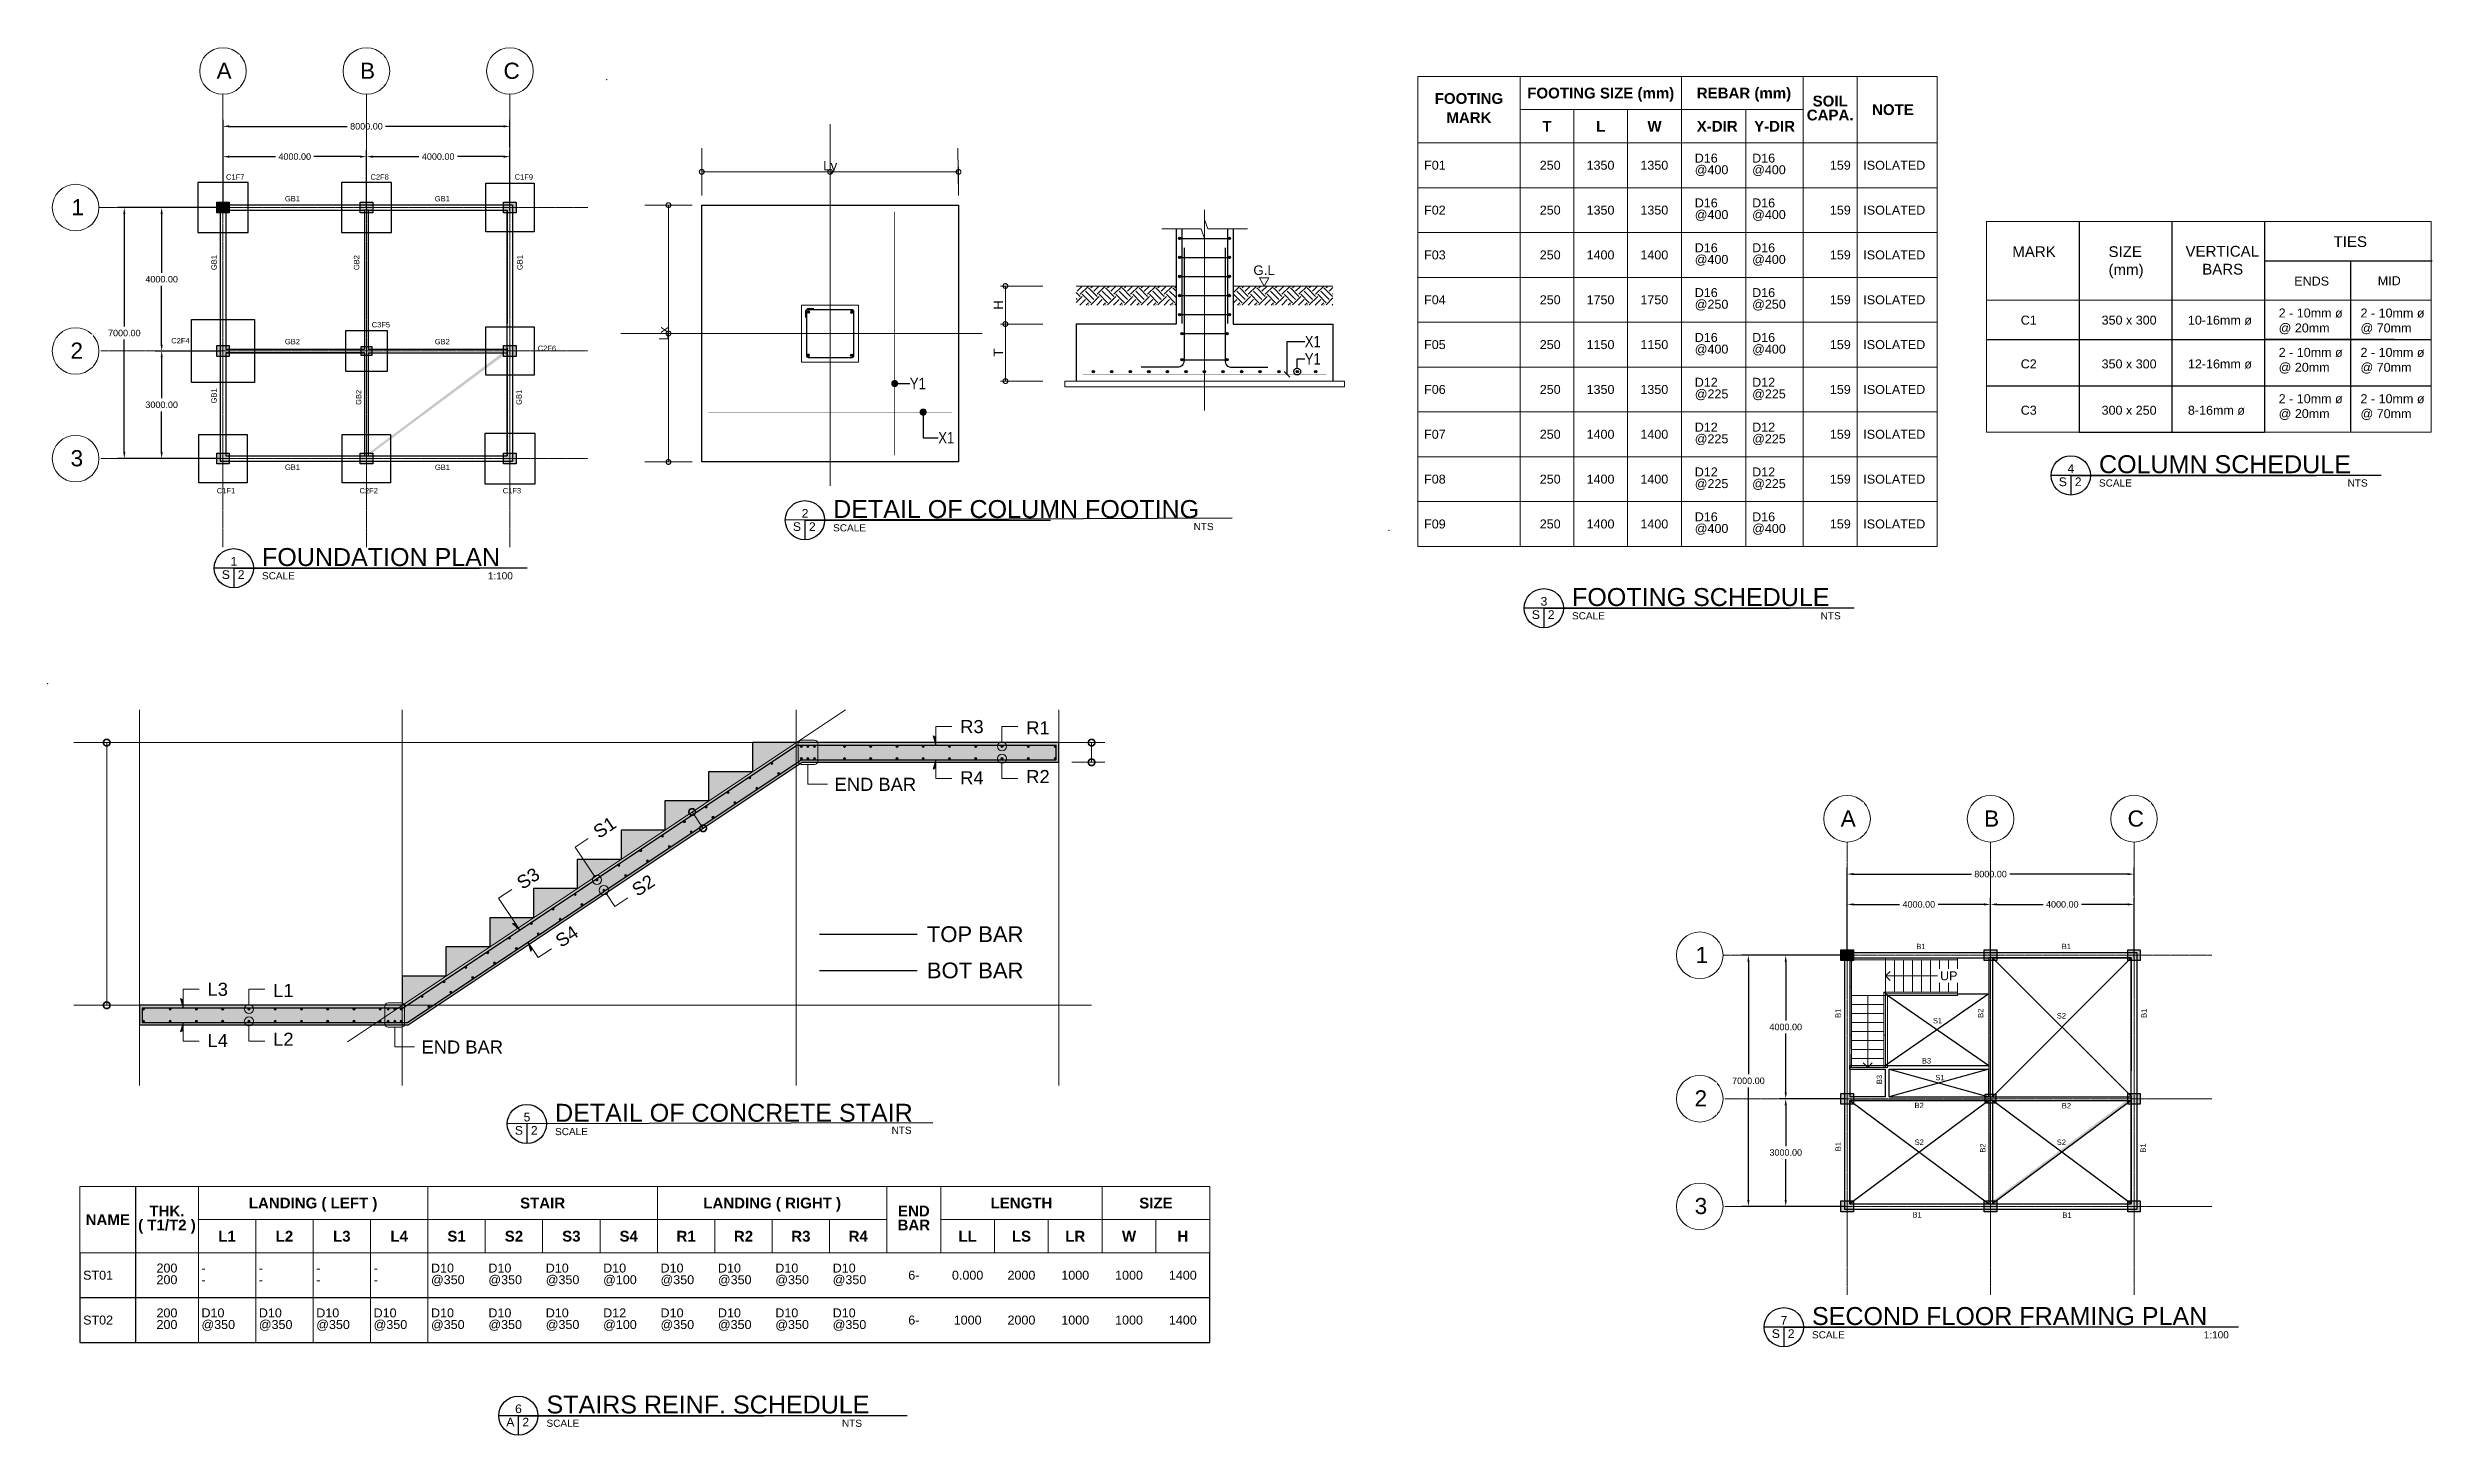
# Model space of a CAD drawing. Header units: inches. Extents: x -1 to 315328, y 6829 to 107833.
# Drawn here: x 171312 to 237801, y 64500 to 103183 of the extents above; entities that cross this region are included whole.
import ezdxf
from ezdxf.enums import TextEntityAlignment as Align
from ezdxf.lldxf.tags import DXFTag

# ---------------------------------------------------------------- set-up
doc = ezdxf.new("R2010")
doc.units = ezdxf.units.IN
doc.header["$MEASUREMENT"] = 0
doc.linetypes.add('Grid Line', pattern=[22.225, 12.7, -3.175, 3.175, -3.175])
doc.linetypes.add('Overhead', pattern=[3.96875, 2.38125, -1.5875])
for name, color, linetype, lineweight in [('A-FLOR-HRAL', 11, 'Continuous', 9), ('Center', 1, 'DASHDOTDOT0', 0), ('Column', 7, 'Continuous', 0), ('Dimension', 1, 'Continuous', 0), ('Legend', 7, 'Continuous', 0), ('S-COLS', 52, 'Continuous', 9), ('S-GRID', 1, 'Continuous', 9), ('S-GRID-IDEN', 1, 'Continuous', 9), ('S-STRS', 31, 'Continuous', 9), ('S-STRS-ANNO', 31, 'Continuous', 9), ('S-STRS-IDEN', 31, 'Continuous', 9), ('Soil', 7, 'Continuous', 0), ('Stair', 3, 'Continuous', 0), ('Table(Etc)', 8, 'Continuous', 0), ('Table(Main)', 2, 'Continuous', 0), ('Table(Sub)', 7, 'Continuous', 0), ('TableText(Body)', 7, 'Continuous', 0), ('TableText(Head)', 6, 'Continuous', 0), ('TableText(RowHead)', 9, 'Continuous', 0), ('Text', 9, 'Continuous', 0)]:
    doc.layers.add(name, color=color, linetype=linetype, lineweight=lineweight)
for name, color, linetype in [('Bar.Bottom', 2, 'HIDDEN'), ('Bar.Column', 3, 'Continuous'), ('Bar.Foundation', 2, 'HIDDEN'), ('Bar.Hoop', 7, 'Continuous'), ('Bar.Top', 2, 'Continuous'), ('Foundation', 7, 'Continuous'), ('Hatch', 252, 'Continuous'), ('Layer2', 7, 'Continuous'), ('Leader', 7, 'Continuous'), ('TEXTS', 2, 'Continuous')]:
    doc.layers.add(name, color=color, linetype=linetype)
doc.styles.add('Arial', font='arial.ttf', dxfattribs={"height": 250})
doc.styles.add('Arial_1', font='arial.ttf', dxfattribs={"height": 450})
doc.styles.add('Cell Body', font='arial.ttf')
doc.styles.add('Cell Head', font='arial.ttf')
doc.styles.add('DimText', font='arial.ttf')
doc.styles.add('RebarIndex', font='ARIALN.TTF')
doc.styles.get("Standard").update_dxf_attribs({"font": 'arial.ttf'})
doc.styles.add('Table Head', font='arialbd.ttf')
tags = doc.linetypes.add('DASHDOTDOT0', pattern=[1, 0.3, -0.23, 0, -0.24, 0, -0.23]).pattern_tags.tags
tags[14:15] = [DXFTag(74, 4), DXFTag(75, 0), DXFTag(340, '0'), DXFTag(46, 0.0), DXFTag(50, 0.0), DXFTag(44, 0.0), DXFTag(45, 0.0)]
tags[12:13] = [DXFTag(74, 4), DXFTag(75, 0), DXFTag(340, '0'), DXFTag(46, 0.0), DXFTag(50, 0.0), DXFTag(44, 0.0), DXFTag(45, 0.0)]
tags[10:11] = [DXFTag(74, 4), DXFTag(75, 0), DXFTag(340, '0'), DXFTag(46, 0.0), DXFTag(50, 0.0), DXFTag(44, 0.0), DXFTag(45, 0.0)]
tags[8:9] = [DXFTag(74, 4), DXFTag(75, 0), DXFTag(340, '0'), DXFTag(46, 0.0), DXFTag(50, 0.0), DXFTag(44, 0.0), DXFTag(45, 0.0)]
tags[6:7] = [DXFTag(74, 4), DXFTag(75, 0), DXFTag(340, '0'), DXFTag(46, 0.0), DXFTag(50, 0.0), DXFTag(44, 0.0), DXFTag(45, 0.0)]
tags[4:5] = [DXFTag(74, 4), DXFTag(75, 0), DXFTag(340, '0'), DXFTag(46, 0.0), DXFTag(50, 0.0), DXFTag(44, 0.0), DXFTag(45, 0.0)]
tags = doc.linetypes.add('HIDDEN', pattern=[0.375, 0.25, -0.125]).pattern_tags.tags
tags[6:7] = [DXFTag(74, 4), DXFTag(75, 0), DXFTag(340, '0'), DXFTag(46, 0.0), DXFTag(50, 0.0), DXFTag(44, 0.0), DXFTag(45, 0.0)]
tags[4:5] = [DXFTag(74, 4), DXFTag(75, 0), DXFTag(340, '0'), DXFTag(46, 0.0), DXFTag(50, 0.0), DXFTag(44, 0.0), DXFTag(45, 0.0)]
doc.dimstyles.new('Dim', dxfattribs={"dimscale": 60, "dimtxt": 1, "dimasz": 1, "dimexe": 0.5, "dimexo": 1, "dimgap": 0.25, "dimtad": 1, "dimtoh": 1, "dimdec": 0, "dimdsep": 46, "dimtxsty": 'DimText', "dimblk": 'DOTSMALL', "dimcen": 0.09, "dimclrt": 7, "dimadec": 0, "dimazin": 0, "dimtfac": 1, "dimtdec": 4, "dimtofl": 0, "dimtmove": 2, "dimatfit": 3, "dimfxl": 1, "dimtolj": 1, "dimtzin": 0, "dimarcsym": 0})
doc.dimstyles.get("Standard").update_dxf_attribs({"dimtxt": 0.18, "dimasz": 0.18, "dimexe": 0.18, "dimexo": 0.0625, "dimgap": 0.09, "dimtad": 0, "dimtih": 1, "dimtoh": 1, "dimdec": 4, "dimzin": 0, "dimdsep": 46, "dimtxsty": 'Standard', "dimcen": 0.09, "dimadec": 0, "dimazin": 0, "dimtfac": 1, "dimtdec": 4, "dimtofl": 0, "dimtmove": 0, "dimatfit": 3, "dimfxl": 1, "dimtolj": 1, "dimtzin": 0, "dimarcsym": 0})

msp = doc.modelspace()

# ---------------------------------------------------------------- texts
for s, p in [('S', (227386.53118, 90960.63795)), ('4', (227631.18957, 91330.97613)), ('2', (227833.31902, 90960.63795)), ('S', (192090.44021, 89710.79718)), ('2', (192335.0986, 90081.13537)), ('2', (192537.22804, 89710.79718)), ('S', (176166.07483, 88372.71897)), ('1', (176410.73322, 88743.05715)), ('2', (176612.86266, 88372.71897)), ('3', (212937.27638, 87628.13668)), ('S', (212692.61799, 87257.7985)), ('2', (213139.40582, 87257.7985)), ('5', (184582.09368, 73249.77473)), ('S', (184337.43529, 72879.43654)), ('2', (184784.22312, 72879.43654)), ('7', (219628.56283, 67583.7998)), ('S', (219383.90445, 67213.46161)), ('2', (219830.69228, 67213.46161)), ('6', (184343.65488, 65118.18906)), ('A', (184098.99649, 64747.85088)), ('2', (184545.78432, 64747.85088))]:
    msp.add_text(s, height=242.20035).set_placement(p)
at = {"char_height": 150, "attachment_point": 1}
for s, width, heights, insert in [('C1F7', 829.3187729, [0], (176283.34519, 99654.27811)), ('C2F8', 829.3187729, [0], (180311.21924, 99654.27811)), ('C1F9', 829.3187729, [0], (184330.80616, 99654.27811)), ('GB1', 829.3187729, [0], (177926.81281, 99048.90351)), ('GB1', 829.3187729, [0], (182104.54994, 99048.90351)), ('C2F4', 531.8855833, [0], (174757.67312, 95090.9433)), ('C3F5', 829.3187729, [0], (180346.77127, 95536.7996)), ('GB2', 829.3187729, [0], (177926.81281, 95064.92367)), ('GB2', 829.3187729, [155.11596], (182104.54994, 95064.92367)), ('C2F6', 829.3187729, [0], (184974.6529, 94878.09147)), ('GB1', 829.3187729, [0], (177926.81281, 91564.35199)), ('GB1', 829.3187729, [0], (182108.41115, 91561.75168)), ('C1F1', 829.3187729, [0], (176026.09668, 90908.72869)), ('C2F2', 829.3187729, [0], (180007.04606, 90908.72869)), ('C1F3', 829.3187729, [0], (183999.1972, 90908.72869)), ('B1', 829.3187729, [0], (223413.77214, 78202.92728)), ('B1', 829.3187729, [0], (227471.55442, 78202.92728)), ('S1', 829.3187729, [0], (223876.93983, 76133.72697)), ('S2', 829.3187729, [0], (227331.33463, 76269.16977)), ('B3', 829.3187729, [0], (223570.90514, 75014.65411)), ('S1', 829.3187729, [0], (223945.18966, 74548.03373)), ('B2', 829.3187729, [0], (223364.55049, 73771.5388)), ('B2', 829.3187729, [155.11596], (227471.10211, 73761.32667)), ('S2', 829.3187729, [0], (223367.82821, 72745.81194)), ('S2', 829.3187729, [0], (227331.33463, 72745.81194)), ('B1', 829.3187729, [0], (223308.86386, 70719.29792)), ('B1', 829.3187729, [0], (227486.28852, 70711.45459))]:
    msp.add_mtext_dynamic_manual_height_columns(s, width=width, gutter_width=1, heights=heights, dxfattribs=dict(at, insert=insert))
at = {"char_height": 150, "attachment_point": 1, "rotation": 90}
for s, insert in [('GB1', (175873.36161, 96983.00357)), ('GB2', (179848.51259, 96983.00357)), ('GB1', (184401.55302, 96983.00357)), ('GB1', (175873.36161, 93267.32976)), ('GB2', (179906.81555, 93225.57764)), ('GB1', (184376.43317, 93225.57764)), ('B1', (221157.35786, 76137.02735)), ('B2', (225132.50883, 76137.02735)), ('B1', (229685.54926, 76137.02735)), ('B3', (222307.21997, 74289.55788)), ('B1', (221157.35786, 72421.35353)), ('B2', (225190.81179, 72379.60141)), ('B1', (229660.42941, 72379.60141))]:
    msp.add_mtext_dynamic_manual_height_columns(s, width=829.3187729, gutter_width=1, heights=[0], dxfattribs=dict(at, insert=insert))
at = {"layer": 'Layer2', "color": 6, "char_height": 300, "attachment_point": 1}
for s, insert, width in [('TIES', (235047.68574, 97927.47518), 1225.3067825), ('MARK', (226090.63723, 97647.91965), 1225.3067825), ('SIZE\\P(mm)', (228773.27165, 97648.39037), 897.0679101), ('VERTICAL\\P    BARS', (230920.00253, 97658.64925), 2483.179974)]:
    msp.add_mtext(s, dxfattribs=dict(at, insert=insert, width=width))
at = {"layer": 'Layer2', "color": 6, "char_height": 250, "attachment_point": 1, "rotation": 359.9897570681}
for s, insert, width in [('ENDS', (233952.99048, 96801.5174), 486.6230197), ('MID', (236280.70051, 96812.26697), 471.7483708)]:
    msp.add_mtext(s, dxfattribs=dict(at, insert=insert, width=width))
at = {"layer": 'Layer2', "char_height": 250, "attachment_point": 1, "rotation": 359.9897570681}
for s, insert, width in [('2 - 10mm ø @ 20mm ', (233517.15994, 95912.40679), 1983.4450914), ('2 - 10mm ø @ 70mm ', (235798.65918, 95911.99892), 1859.6389791), ('C1', (226324.94711, 95714.29137), 486.6230197), ('350 x 300', (228580.34644, 95713.87652), 1677.9526105), ('10-16mm ø', (230986.45314, 95713.45802), 1816.8232999), ('C2', (226324.99298, 94493.53774), 486.6230197), ('350 x 300', (228580.12821, 94493.13458), 1891.2428704), ('12-16mm ø', (230986.66849, 94492.70436), 1816.8232999), ('2 - 10mm ø @ 20mm ', (233517.20897, 94815.28101), 1983.4450914), ('2 - 10mm ø @ 70mm ', (235798.70821, 94814.87314), 1859.6389791), ('C3', (226325.02809, 93201.64749), 486.6230197), ('300 x 250', (228579.89725, 93201.24438), 1891.2428704), ('8-16mm ø', (230986.50752, 93200.81414), 1816.8232999), ('2 - 10mm ø @ 20mm ', (233517.23633, 93523.39076), 1983.4450914), ('2 - 10mm ø @ 70mm ', (235798.73557, 93522.98289), 1859.6389791)]:
    msp.add_mtext(s, dxfattribs=dict(at, insert=insert, width=width))
at = {"layer": 'TableText(Body)', "style": 'Cell Body'}
for s, p in [('250', (213497.22069, 99906.19176)), ('1350', (214997.22069, 99906.19176)), ('1350', (216497.22069, 99906.19176)), ('159', (221586.44577, 99906.19176)), ('250', (213497.22069, 98656.19176)), ('1350', (214997.22069, 98656.19176)), ('1350', (216497.22069, 98656.19176)), ('159', (221586.44577, 98656.19176)), ('250', (213497.22069, 97406.19176)), ('1400', (214997.22069, 97406.19176)), ('1400', (216497.22069, 97406.19176)), ('159', (221586.44577, 97406.19176)), ('250', (213497.22069, 96156.19176)), ('1750', (214997.22069, 96156.19176)), ('1750', (216497.22069, 96156.19176)), ('159', (221586.44577, 96156.19176)), ('250', (213497.22069, 94906.19176)), ('1150', (214997.22069, 94906.19176)), ('1150', (216497.22069, 94906.19176)), ('159', (221586.44577, 94906.19176)), ('250', (213497.22069, 93656.19176)), ('1350', (214997.22069, 93656.19176)), ('1350', (216497.22069, 93656.19176)), ('159', (221586.44577, 93656.19176)), ('250', (213497.22069, 92406.19176)), ('1400', (214997.22069, 92406.19176)), ('1400', (216497.22069, 92406.19176)), ('159', (221586.44577, 92406.19176)), ('250', (213497.22069, 91156.19176)), ('1400', (214997.22069, 91156.19176)), ('1400', (216497.22069, 91156.19176)), ('159', (221586.44577, 91156.19176)), ('250', (213497.22069, 89906.19176)), ('1400', (214997.22069, 89906.19176)), ('1400', (216497.22069, 89906.19176)), ('159', (221586.44577, 89906.19176))]:
    msp.add_text(s, height=250, dxfattribs=at).set_placement(p, align=Align.MIDDLE_RIGHT)
for s, height, p in [('@400', 250, (217236.44577, 99906.19176)), ('@400', 250, (218836.44577, 99906.19176)), ('@400', 250, (217236.44577, 98656.19176)), ('@400', 250, (218836.44577, 98656.19176)), ('@400', 250, (217236.44577, 97406.19176)), ('@400', 250, (218836.44577, 97406.19176)), ('@250', 250, (217236.44577, 96156.19176)), ('@250', 250, (218836.44577, 96156.19176)), ('@400', 250, (217236.44577, 94906.19176)), ('@400', 250, (218836.44577, 94906.19176)), ('@225', 250, (217236.44577, 93656.19176)), ('@225', 250, (218836.44577, 93656.19176)), ('@225', 250, (217236.44577, 92406.19176)), ('@225', 250, (218836.44577, 92406.19176)), ('@225', 250, (217236.44577, 91156.19176)), ('@225', 250, (218836.44577, 91156.19176)), ('@400', 250, (217236.44577, 89906.19176)), ('@400', 250, (218836.44577, 89906.19176)), ('-', 250.00015, (175599.59515, 68962.9849)), ('-', 250.00015, (177199.59608, 68962.9849)), ('-', 250.00015, (178799.59702, 68962.9849)), ('-', 250.00015, (180399.59795, 68962.9849)), ('@350', 250.000146, (181999.59888, 68962.9849)), ('@350', 250.000146, (183599.59981, 68962.9849)), ('@350', 250.000146, (185199.60075, 68962.9849)), ('@100', 250.000146, (186799.60168, 68962.9849)), ('@350', 250.000146, (188399.60261, 68962.9849)), ('@350', 250.000146, (189999.60354, 68962.9849)), ('@350', 250.000146, (191599.60448, 68962.9849)), ('@350', 250.000146, (193199.60541, 68962.9849)), ('@350', 250.000146, (175599.59515, 67712.98417)), ('@350', 250.000146, (177199.59608, 67712.98417)), ('@350', 250.000146, (178799.59702, 67712.98417)), ('@350', 250.000146, (180399.59795, 67712.98417)), ('@350', 250.000146, (181999.59888, 67712.98417)), ('@350', 250.000146, (183599.59981, 67712.98417)), ('@350', 250.000146, (185199.60075, 67712.98417)), ('@100', 250.000146, (186799.60168, 67712.98417)), ('@350', 250.000146, (188399.60261, 67712.98417)), ('@350', 250.000146, (189999.60354, 67712.98417)), ('@350', 250.000146, (191599.60448, 67712.98417)), ('@350', 250.000146, (193199.60541, 67712.98417))]:
    msp.add_text(s, height=height, dxfattribs=at).set_placement(p, align=Align.TOP_LEFT)
for s, height, p in [('D16', 250, (217236.44577, 99906.19176)), ('D16', 250, (218836.44577, 99906.19176)), ('D16', 250, (217236.44577, 98656.19176)), ('D16', 250, (218836.44577, 98656.19176)), ('D16', 250, (217236.44577, 97406.19176)), ('D16', 250, (218836.44577, 97406.19176)), ('D16', 250, (217236.44577, 96156.19176)), ('D16', 250, (218836.44577, 96156.19176)), ('D16', 250, (217236.44577, 94906.19176)), ('D16', 250, (218836.44577, 94906.19176)), ('D12', 250, (217236.44577, 93656.19176)), ('D12', 250, (218836.44577, 93656.19176)), ('D12', 250, (217236.44577, 92406.19176)), ('D12', 250, (218836.44577, 92406.19176)), ('D12', 250, (217236.44577, 91156.19176)), ('D12', 250, (218836.44577, 91156.19176)), ('D16', 250, (217236.44577, 89906.19176)), ('D16', 250, (218836.44577, 89906.19176)), ('D10', 250.000146, (181999.59888, 68962.9849)), ('D10', 250.000146, (183599.59981, 68962.9849)), ('D10', 250.000146, (185199.60075, 68962.9849)), ('D10', 250.000146, (186799.60168, 68962.9849)), ('D10', 250.000146, (188399.60261, 68962.9849)), ('D10', 250.000146, (189999.60354, 68962.9849)), ('D10', 250.000146, (191599.60448, 68962.9849)), ('D10', 250.000146, (193199.60541, 68962.9849)), ('-', 250.00015, (175599.59515, 68962.9849)), ('-', 250.00015, (177199.59608, 68962.9849)), ('-', 250.00015, (178799.59702, 68962.9849)), ('-', 250.00015, (180399.59795, 68962.9849)), ('D10', 250.000146, (175599.59515, 67712.98417)), ('D10', 250.000146, (177199.59608, 67712.98417)), ('D10', 250.000146, (178799.59702, 67712.98417)), ('D10', 250.000146, (180399.59795, 67712.98417)), ('D10', 250.000146, (181999.59888, 67712.98417)), ('D10', 250.000146, (183599.59981, 67712.98417)), ('D10', 250.000146, (185199.60075, 67712.98417)), ('D12', 250.000146, (186799.60168, 67712.98417)), ('D10', 250.000146, (188399.60261, 67712.98417)), ('D10', 250.000146, (189999.60354, 67712.98417)), ('D10', 250.000146, (191599.60448, 67712.98417)), ('D10', 250.000146, (193199.60541, 67712.98417))]:
    msp.add_text(s, height=height, dxfattribs=at).set_placement(p, align=Align.BOTTOM_LEFT)
for p in [(221936.44577, 99906.19176), (221936.44577, 98656.19176), (221936.44577, 97406.19176), (221936.44577, 96156.19176), (221936.44577, 94906.19176), (221936.44577, 93656.19176), (221936.44577, 92406.19176), (221936.44577, 91156.19176), (221936.44577, 89906.19176)]:
    msp.add_text('ISOLATED', height=250, dxfattribs=at).set_placement(p, align=Align.MIDDLE_LEFT)
for s, p in [('6-', (195462.10673, 68962.9849)), ('0.000', (196962.1076, 68962.9849)), ('2000', (198462.10847, 68962.9849)), ('1000', (199962.10935, 68962.9849)), ('1000', (201462.11022, 68962.9849)), ('1400', (202962.1111, 68962.9849)), ('6-', (195462.10673, 67712.98417)), ('1000', (196962.1076, 67712.98417)), ('2000', (198462.10847, 67712.98417)), ('1000', (199962.10935, 67712.98417)), ('1000', (201462.11022, 67712.98417)), ('1400', (202962.1111, 67712.98417))]:
    msp.add_text(s, height=250.000146, dxfattribs=at).set_placement(p, align=Align.MIDDLE_CENTER)
at = {"layer": 'TableText(Head)', "style": 'Table Head'}
for s, height, p in [('FOOTING', 300, (210939.85223, 101767.31795)), ('FOOTING SIZE (mm)', 300, (214614.85223, 101918.69176)), ('REBAR (mm)', 300, (218608.27285, 101918.69176)), ('MARK', 300, (210939.85223, 101235.29677)), ('T', 300, (213114.85223, 100993.69176)), ('L', 300, (214614.85223, 100993.69176)), ('W', 300, (216114.85223, 100993.69176)), ('X-DIR', 300, (217861.44577, 100993.69176)), ('Y-DIR', 300, (219461.44577, 100993.69176)), ('NOTE', 300, (222761.44577, 101456.19176)), ('NAME', 300.000175, (172987.09363, 70512.9858)), ('LANDING ( LEFT )', 300.0001748, (178712.09697, 70975.48607)), ('STAIR', 300.000175, (185112.1007, 70975.48607)), ('LANDING ( RIGHT )', 300.0001748, (191512.10442, 70975.48607)), ('LENGTH', 300.000175, (198462.10847, 70975.48607)), ('SIZE', 300.000175, (202212.11066, 70975.48607)), ('L1', 300.000175, (176312.09557, 70050.48554)), ('L2', 300.000175, (177912.0965, 70050.48554)), ('L3', 300.000175, (179512.09743, 70050.48554)), ('L4', 300.000175, (181112.09836, 70050.48554)), ('S1', 300.000175, (182712.0993, 70050.48554)), ('S2', 300.000175, (184312.10023, 70050.48554)), ('S3', 300.000175, (185912.10116, 70050.48554)), ('S4', 300.000175, (187512.10209, 70050.48554)), ('R1', 300.000175, (189112.10303, 70050.48554)), ('R2', 300.000175, (190712.10396, 70050.48554)), ('R3', 300.000175, (192312.10489, 70050.48554)), ('R4', 300.000175, (193912.10582, 70050.48554)), ('LL', 300.000175, (196962.1076, 70050.48554)), ('LS', 300.000175, (198462.10847, 70050.48554)), ('LR', 300.000175, (199962.10935, 70050.48554)), ('W', 300.00017, (201462.11022, 70050.48554)), ('H', 300.00017, (202962.1111, 70050.48554))]:
    msp.add_text(s, height=height, dxfattribs=at).set_placement(p, align=Align.MIDDLE_CENTER)
for s, height, p in [('SOIL', 300, (221011.44577, 101456.19176)), ('THK.', 300.000175, (174637.09459, 70512.9858)), ('END', 300.000175, (195462.10673, 70512.9858))]:
    msp.add_text(s, height=height, dxfattribs=at).set_placement(p, align=Align.BOTTOM_CENTER)
for s, height, p in [('CAPA.', 300, (221011.44577, 101456.19176)), ('( T1/T2 )', 300.000175, (174637.09459, 70512.9858)), ('BAR', 300.000175, (195462.10673, 70512.9858))]:
    msp.add_text(s, height=height, dxfattribs=at).set_placement(p, align=Align.TOP_CENTER)
at = {"layer": 'TableText(RowHead)', "style": 'Cell Head'}
for s, height, p in [('F01', 250, (209689.85223, 99906.19176)), ('F02', 250, (209689.85223, 98656.19176)), ('F03', 250, (209689.85223, 97406.19176)), ('F04', 250, (209689.85223, 96156.19176)), ('F05', 250, (209689.85223, 94906.19176)), ('F06', 250, (209689.85223, 93656.19176)), ('F07', 250, (209689.85223, 92406.19176)), ('F08', 250, (209689.85223, 91156.19176)), ('F09', 250, (209689.85223, 89906.19176)), ('ST01', 250.000146, (172299.59323, 68962.9849)), ('ST02', 250.000146, (172299.59323, 67712.98417))]:
    msp.add_text(s, height=height, dxfattribs=at).set_placement(p, align=Align.MIDDLE_LEFT)
for p in [(174637.09459, 68962.9849), (174637.09459, 67712.98417)]:
    msp.add_text('200', height=250.000146, dxfattribs=at).set_placement(p, align=Align.BOTTOM_CENTER)
for p in [(174637.09459, 68962.9849), (174637.09459, 67712.98417)]:
    msp.add_text('200', height=250.000146, dxfattribs=at).set_placement(p, align=Align.TOP_CENTER)
at = {"layer": 'TEXTS'}
for s, height, p in [('COLUMN SCHEDULE', 499.9996013, (228507.77871, 91322.05358)), ('SCALE', 200, (228507.15119, 90949.07589)), ('NTS', 200, (235440.79601, 90949.07589)), ('DETAIL OF COLUMN FOOTING', 499.9996013, (193211.68774, 90072.21282)), ('SCALE', 200, (193211.06022, 89699.23512)), ('NTS', 200, (203262.42613, 89734.59093)), ('FOUNDATION PLAN', 499.9996013, (177287.32236, 88734.1346)), ('SCALE', 200, (177286.69484, 88361.1569)), ('1:100', 200, (183582.39669, 88361.1569)), ('FOOTING SCHEDULE', 499.9996013, (213813.86552, 87619.21413)), ('SCALE', 200, (213813.238, 87246.23644)), ('NTS', 200, (220746.88282, 87246.23644)), ('DETAIL OF CONCRETE STAIR', 499.9996013, (185458.68282, 73240.85218)), ('SCALE', 200, (185458.0553, 72867.87448)), ('NTS', 200, (194842.24546, 72903.23029)), ('SECOND FLOOR FRAMING PLAN', 499.9996013, (220505.15197, 67574.87725)), ('SCALE', 200, (220504.52445, 67201.89955)), ('1:100', 200, (231428.07699, 67201.89955)), ('STAIRS REINF. SCHEDULE', 499.9996013, (185220.24402, 65109.26651)), ('SCALE', 200, (185219.6165, 64736.28881)), ('NTS', 200, (193458.53369, 64736.28881))]:
    msp.add_text(s, height=height, dxfattribs=at).set_placement(p)

# ---------------------------------------------------------------- blocks, each defined once
blk = doc.blocks.new('*D408')
at = {"color": 0, "lineweight": -2, "transparency": 16777216}
for p, q in [((176200, 98761), (176200, 101171)), ((184200, 100398), (184200, 101171)), ((176380, 100991), (179666, 100991)), ((184020, 100991), (180733, 100991))]:
    blk.add_line(p, q, dxfattribs=at)
at = {"color": 0, "transparency": 16777216}
for points in [[(176380, 101021), (176380, 100961), (176200, 100991)], [(184020, 101021), (184020, 100961), (184200, 100991)]]:
    blk.add_solid(points, dxfattribs=at)
at = {"layer": 'Defpoints', "color": 0, "transparency": 16777216}
for p in [(184200, 100991), (184200, 100335), (176200, 98699)]:
    blk.add_point(p, dxfattribs=at)
at = {"color": 0, "transparency": 16777216, "insert": (180200, 100991), "char_height": 180, "attachment_point": 5}
blk.add_mtext('\\A1;8000.00', dxfattribs=at)
blk = doc.blocks.new('*D409')
at = {"color": 0, "lineweight": -2, "transparency": 16777216}
for p, q in [((176200, 98761), (176200, 100326)), ((176380, 100146), (177663, 100146)), ((180020, 100146), (178736, 100146)), ((180200, 98716), (180200, 100326))]:
    blk.add_line(p, q, dxfattribs=at)
at = {"color": 0, "transparency": 16777216}
for points in [[(176380, 100176), (176380, 100116), (176200, 100146)], [(180020, 100176), (180020, 100116), (180200, 100146)]]:
    blk.add_solid(points, dxfattribs=at)
at = {"layer": 'Defpoints', "color": 0, "transparency": 16777216}
for p in [(180200, 100146), (176200, 98699), (180200, 98653)]:
    blk.add_point(p, dxfattribs=at)
at = {"color": 0, "transparency": 16777216, "insert": (178200, 100146), "char_height": 180, "attachment_point": 5}
blk.add_mtext('\\A1;4000.00', dxfattribs=at)
blk = doc.blocks.new('*D410')
at = {"color": 0, "lineweight": -2, "transparency": 16777216}
for p, q in [((180200, 98716), (180200, 100326)), ((180380, 100146), (181663, 100146)), ((184020, 100146), (182736, 100146)), ((184200, 98641), (184200, 100326))]:
    blk.add_line(p, q, dxfattribs=at)
at = {"color": 0, "transparency": 16777216}
for points in [[(180380, 100176), (180380, 100116), (180200, 100146)], [(184020, 100176), (184020, 100116), (184200, 100146)]]:
    blk.add_solid(points, dxfattribs=at)
at = {"layer": 'Defpoints', "color": 0, "transparency": 16777216}
for p in [(184200, 100146), (180200, 98653), (184200, 98578)]:
    blk.add_point(p, dxfattribs=at)
at = {"color": 0, "transparency": 16777216, "insert": (182200, 100146), "char_height": 180, "attachment_point": 5}
blk.add_mtext('\\A1;4000.00', dxfattribs=at)
blk = doc.blocks.new('*D413')
at = {"color": 0, "lineweight": -2, "transparency": 16777216}
for p, q in [((176137, 98728), (174309, 98728)), ((174489, 98548), (174489, 96910)), ((174489, 94908), (174489, 96546)), ((176137, 94728), (174309, 94728))]:
    blk.add_line(p, q, dxfattribs=at)
at = {"color": 0, "transparency": 16777216}
for points in [[(174459, 98548), (174519, 98548), (174489, 98728)], [(174459, 94908), (174519, 94908), (174489, 94728)]]:
    blk.add_solid(points, dxfattribs=at)
at = {"layer": 'Defpoints', "color": 0, "transparency": 16777216}
for p in [(176200, 98728), (174489, 94728), (176200, 94728)]:
    blk.add_point(p, dxfattribs=at)
at = {"color": 0, "transparency": 16777216, "insert": (174489, 96728), "char_height": 180, "attachment_point": 5}
blk.add_mtext('\\A1;4000.00', dxfattribs=at)
blk = doc.blocks.new('*D411')
at = {"color": 0, "lineweight": -2, "transparency": 16777216}
for p, q in [((176137, 94728), (174309, 94728)), ((174489, 94548), (174489, 93410)), ((174489, 91908), (174489, 93046)), ((176135, 91728), (174309, 91728))]:
    blk.add_line(p, q, dxfattribs=at)
at = {"color": 0, "transparency": 16777216}
for points in [[(174459, 94548), (174519, 94548), (174489, 94728)], [(174459, 91908), (174519, 91908), (174489, 91728)]]:
    blk.add_solid(points, dxfattribs=at)
at = {"layer": 'Defpoints', "color": 0, "transparency": 16777216}
for p in [(176200, 94728), (174489, 91728), (176197, 91728)]:
    blk.add_point(p, dxfattribs=at)
at = {"color": 0, "transparency": 16777216, "insert": (174489, 93228), "char_height": 180, "attachment_point": 5}
blk.add_mtext('\\A1;3000.00', dxfattribs=at)
blk = doc.blocks.new('*D412')
at = {"color": 0, "lineweight": -2, "transparency": 16777216}
for p, q in [((175161, 98728), (173268, 98728)), ((173448, 98548), (173448, 95410)), ((173448, 91908), (173448, 95046)), ((175161, 91728), (173268, 91728))]:
    blk.add_line(p, q, dxfattribs=at)
at = {"color": 0, "transparency": 16777216}
for points in [[(173418, 98548), (173478, 98548), (173448, 98728)], [(173418, 91908), (173478, 91908), (173448, 91728)]]:
    blk.add_solid(points, dxfattribs=at)
at = {"layer": 'Defpoints', "color": 0, "transparency": 16777216}
for p in [(175223, 98728), (173448, 91728), (175223, 91728)]:
    blk.add_point(p, dxfattribs=at)
at = {"color": 0, "transparency": 16777216, "insert": (173448, 95228), "char_height": 180, "attachment_point": 5}
blk.add_mtext('\\A1;7000.00', dxfattribs=at)
blk = doc.blocks.new('Grid - M_Grid Head - Circle-11575-1F')
at = {"layer": 'S-GRID-IDEN'}
blk.add_circle((0, 0), 6.5, dxfattribs=at)
blk = doc.blocks.new('ANONYM_U24')
blk.add_lwpolyline([(0, 35), (0, 300), (120, 300)])
blk.add_circle((0, 0), 35)
at = {"style": 'Arial'}
blk.add_attdef('NOTE', text='', height=300, dxfattribs=at).set_placement((185, 300), align=Align.MIDDLE_LEFT)
blk = doc.blocks.new('ANONYM_U30')
blk.add_hatch(color=256).paths.add_polyline_path([(0, 0), (0, -60), (-21, -72)])
for points in [[(0, 0), (0, -60), (-21, -72)], [(0, 0), (0, -60), (-21, -72), (-21, -72)]]:
    blk.add_lwpolyline(points, close=True)
blk.add_lwpolyline([(0, -60), (0, -142), (120, -142)])
at = {"style": 'Arial'}
blk.add_attdef('NOTE', text='', height=300, dxfattribs=at).set_placement((185, -135), align=Align.MIDDLE_LEFT)
blk = doc.blocks.new('ANONYM_U21')
h = blk.add_hatch(color=252)
edge = h.paths.add_edge_path()
edge.add_arc((0, 8), 8, 0, 360)
blk.add_circle((0, 8), 8)
blk = doc.blocks.new('ANONYM_U31')
blk.add_hatch(color=256).paths.add_polyline_path([(0, 0), (0, -60), (-21, -72)])
for points in [[(0, 0), (0, -60), (-21, -72)], [(0, 0), (0, -60), (-21, -72), (-21, -72)]]:
    blk.add_lwpolyline(points, close=True)
blk.add_lwpolyline([(0, -60), (0, -142), (120, -142)])
at = {"style": 'Arial'}
blk.add_attdef('NOTE', text='', height=300, dxfattribs=at).set_placement((185, -135), align=Align.MIDDLE_LEFT)
blk = doc.blocks.new('ANONYM_U36')
blk.add_lwpolyline([(0, -35), (0, -150), (120, -150)])
blk.add_circle((0, 0), 35)
at = {"style": 'Arial'}
blk.add_attdef('NOTE', text='', height=300, dxfattribs=at).set_placement((185, -143), align=Align.MIDDLE_LEFT)
blk = doc.blocks.new('ANONYM_U29')
blk.add_hatch(color=256).paths.add_polyline_path([(0, 0), (0, 60), (-21, 72)])
for points in [[(0, 0), (0, 60), (-21, 72)], [(0, 0), (0, 60), (-21, 72), (-21, 72)]]:
    blk.add_lwpolyline(points, close=True)
blk.add_lwpolyline([(0, 60), (0, 142), (120, 142)])
at = {"style": 'Arial'}
blk.add_attdef('NOTE', text='', height=300, dxfattribs=at).set_placement((185, 142), align=Align.MIDDLE_LEFT)
blk = doc.blocks.new('ANONYM_U26')
blk.add_hatch(color=256).paths.add_polyline_path([(0, 0), (0, 60), (-21, 72)])
for points in [[(0, 0), (0, 60), (-21, 72)], [(0, 0), (0, 60), (-21, 72), (-21, 72)]]:
    blk.add_lwpolyline(points, close=True)
blk.add_lwpolyline([(0, 60), (0, 142), (120, 142)])
at = {"style": 'Arial'}
blk.add_attdef('NOTE', text='', height=300, dxfattribs=at).set_placement((185, 142), align=Align.MIDDLE_LEFT)
blk = doc.blocks.new('ANONYM_U22')
h = blk.add_hatch(color=252)
edge = h.paths.add_edge_path()
edge.add_arc((0, -8), 8, 0, 360)
blk.add_circle((0, -8), 8)
blk = doc.blocks.new('ANONYM_U20')
for p, q in [((-75, -67), (-75, 68)), ((-50, 93), (50, 93)), ((75, -67), (75, 68)), ((-50, -92), (50, -92))]:
    blk.add_line(p, q)
blk.add_lwpolyline([(0, -92), (0, -242), (150, -242)])
for centre, start, end in [((-50, 68), 90, 180), ((50, 68), 0, 90), ((-50, -67), 180, 270), ((50, -67), 270, 0)]:
    blk.add_arc(centre, 25, start, end)
at = {"style": 'Arial'}
blk.add_attdef('NOTE', text='', height=300, dxfattribs=at).set_placement((203, -229), align=Align.MIDDLE_LEFT)
blk = doc.blocks.new('ANONYM_U37')
blk.add_lwpolyline([(0, 35), (0, 150), (120, 150)])
blk.add_circle((0, 0), 35)
at = {"style": 'Arial'}
blk.add_attdef('NOTE', text='', height=300, dxfattribs=at).set_placement((185, 150), align=Align.MIDDLE_LEFT)
blk = doc.blocks.new('ANONYM_U23')
h = blk.add_hatch(color=252)
edge = h.paths.add_edge_path()
edge.add_arc((8, 8), 8, 0, 360)
blk.add_circle((8, 8), 8)
blk = doc.blocks.new('ANONYM_U16')
h = blk.add_hatch(color=252)
edge = h.paths.add_edge_path()
edge.add_arc((8, -8), 8, 0, 360)
blk.add_circle((8, -8), 8)
blk = doc.blocks.new('ANONYM_U17')
h = blk.add_hatch(color=252)
edge = h.paths.add_edge_path()
edge.add_arc((-8, 8), 8, 0, 360)
blk.add_circle((-8, 8), 8)
blk = doc.blocks.new('ANONYM_U18')
h = blk.add_hatch(color=252)
edge = h.paths.add_edge_path()
edge.add_arc((-8, -8), 8, 0, 360)
blk.add_circle((-8, -8), 8)
blk = doc.blocks.new('ANONYM_U28')
blk.add_hatch(color=256).paths.add_polyline_path([(0, 0), (0, 60), (-21, 72)])
blk.add_lwpolyline([(0, 60), (0, 292), (120, 292)])
for points in [[(0, 0), (0, 60), (-21, 72)], [(0, 0), (0, 60), (-21, 72), (-21, 72)]]:
    blk.add_lwpolyline(points, close=True)
at = {"style": 'Arial'}
blk.add_attdef('NOTE', text='', height=300, dxfattribs=at).set_placement((185, 292), align=Align.MIDDLE_LEFT)
blk = doc.blocks.new('ANONYM_U27')
blk.add_hatch(color=256).paths.add_polyline_path([(0, 0), (0, -60), (-21, -72)])
for points in [[(0, 0), (0, -60), (-21, -72)], [(0, 0), (0, -60), (-21, -72), (-21, -72)]]:
    blk.add_lwpolyline(points, close=True)
blk.add_lwpolyline([(0, -60), (0, -142), (120, -142)])
at = {"style": 'Arial'}
blk.add_attdef('NOTE', text='', height=300, dxfattribs=at).set_placement((185, -135), align=Align.MIDDLE_LEFT)
blk = doc.blocks.new('_DotSmall')
at = {"color": 0, "linetype": 'ByBlock', "const_width": 0.5}
blk.add_lwpolyline([(-0.0625, 0, 1), (0.0625, 0, 1)], format="xyb", close=True, dxfattribs=at)
blk = doc.blocks.new('*D432')
at = {"layer": 'Defpoints', "color": 0, "transparency": 16777216}
for p in [(64303, 71500), (64553, 71500), (64303, 71350)]:
    blk.add_point(p, dxfattribs=at)
at = {"layer": 'Text', "color": 0, "lineweight": -2, "transparency": 16777216}
for p, q in [((64403, 71500), (64653, 71500)), ((64553, 71350), (64553, 71500)), ((64403, 71350), (64653, 71350))]:
    blk.add_line(p, q, dxfattribs=at)
at = {"layer": 'Text', "color": 0, "lineweight": -2, "transparency": 16777216, "xscale": 100, "yscale": 100, "zscale": 100}
for p, rotation in [((64553, 71500), 90), ((64553, 71350), 270)]:
    blk.add_blockref('_DotSmall', p, dxfattribs=dict(at, rotation=rotation))
at = {"layer": 'Text', "color": 0, "transparency": 16777216, "insert": (64478, 71225), "char_height": 1, "width": 134.94, "attachment_point": 5}
blk.add_mtext('\\A1;T1', dxfattribs=at)
blk = doc.blocks.new('*D433')
at = {"layer": 'Defpoints', "color": 0, "transparency": 16777216}
for p in [(61303, 70833), (61511, 70972), (61387, 70708)]:
    blk.add_point(p, dxfattribs=at)
at = {"layer": 'Text', "color": 0, "lineweight": -2, "transparency": 16777216}
for p, q in [((61387, 70889), (61595, 71027)), ((61470, 70764), (61678, 70903)), ((61595, 70847), (61511, 70972))]:
    blk.add_line(p, q, dxfattribs=at)
at = {"layer": 'Text', "color": 0, "lineweight": -2, "transparency": 16777216, "xscale": 100, "yscale": 100, "zscale": 100}
for p, rotation in [((61511, 70972), 123.6900675259798), ((61595, 70847), 303.6900675259798)]:
    blk.add_blockref('_DotSmall', p, dxfattribs=dict(at, rotation=rotation))
at = {"layer": 'Text', "color": 0, "transparency": 16777216, "insert": (61729, 70782), "char_height": 1, "width": 152.78, "attachment_point": 5}
blk.add_mtext('\\A1;T2', dxfattribs=at)
blk = doc.blocks.new('*D434')
at = {"layer": 'Defpoints', "color": 0, "transparency": 16777216}
for p in [(57303, 71500), (57053, 69500), (57303, 69500)]:
    blk.add_point(p, dxfattribs=at)
at = {"layer": 'Text', "color": 0, "lineweight": -2, "transparency": 16777216}
for p, q in [((57203, 71500), (56953, 71500)), ((57053, 71500), (57053, 69500)), ((57203, 69500), (56953, 69500))]:
    blk.add_line(p, q, dxfattribs=at)
at = {"layer": 'Text', "color": 0, "lineweight": -2, "transparency": 16777216, "xscale": 100, "yscale": 100, "zscale": 100}
for p, rotation in [((57053, 71500), 90), ((57053, 69500), 270)]:
    blk.add_blockref('_DotSmall', p, dxfattribs=dict(at, rotation=rotation))
at = {"layer": 'Text', "color": 0, "transparency": 16777216, "insert": (57028, 70500), "char_height": 1, "width": 77.2, "attachment_point": 5, "rotation": 90}
blk.add_mtext('\\A1;H', dxfattribs=at)
blk = doc.blocks.new('Rebar')
at = {"ltscale": 5}
h = blk.add_hatch(color=256, dxfattribs=at)
edge = h.paths.add_edge_path()
edge.add_arc((4541, 10116), 12.5, 0, 360)
blk.add_circle((4541, 10116), 12.5, dxfattribs=at)
blk = doc.blocks.new('ANONYM_U4')
blk.add_lwpolyline([(-450, 0), (-35, 0), (0, -100), (0, 0), (0, 100), (35, 0), (450, 0)])
blk = doc.blocks.new('RC Footing(L)', base_point=(-94984, 1212))
at = {"layer": 'Soil', "ltscale": 5}
h = blk.add_hatch(dxfattribs=at)
h.set_pattern_fill('EARTH', color=256, scale=500, angle=45, style=0, pattern_type=2)
h.set_pattern_definition([(45, (-10100.2, 1494.05), (0, 176.7767), [125, -125]), (45, (-10133.34, 1527.19), (0, 176.7767), [125, -125]), (45, (-10166.49, 1560.34), (0, 176.7767), [125, -125]), (135, (-10166.49, 1582.43), (-176.7767, 0), [125, -125]), (135, (-10133.34, 1615.58), (-176.7767, 0), [125, -125]), (135, (-10100.2, 1648.73), (-176.7767, 0), [125, -125])])
h.paths.add_polyline_path([(-90047, -957), (-90047, -1157), (-88997, -1157), (-88997, -957)])
h.paths.add_polyline_path([(-87347, -1157), (-87347, -957), (-88397, -957), (-88397, -1157)])
at = {"ltscale": 5}
for p, q in [((-88997, -957), (-90047, -957)), ((-87347, -957), (-88397, -957))]:
    blk.add_line(p, q, dxfattribs=at)
for points in [[(-88021, -871), (-88121, -871), (-88071, -957)], [(-90167, -2017), (-87227, -2017), (-87227, -1957), (-90167, -1957)]]:
    blk.add_lwpolyline(points, close=True)
for p in [(-94984, 1212), (-86759, -3527)]:
    blk.add_point(p)
at = {"layer": 'Bar.Column'}
for points in [[(-88937, -357), (-88937, -1352)], [(-88457, -357), (-88457, -1352)]]:
    blk.add_lwpolyline(points, dxfattribs=at)
for points in [[(-88912, -557), (-88912, -1742, -0.414214), (-88982, -1812), (-89362, -1812)], [(-88482, -557), (-88482, -1742, 0.414214), (-88412, -1812), (-88032, -1812)]]:
    blk.add_lwpolyline(points, format="xyb", dxfattribs=at)
at = {"layer": 'Bar.Column', "color": 3}
blk.add_lwpolyline([(-92804, -1197), (-92864, -1197, 0.414214), (-92884, -1217), (-92884, -1687, 0.414214), (-92864, -1707), (-92404, -1707, 0.414214), (-92384, -1687), (-92384, -1227, 0.414214), (-92404, -1207), (-92874, -1207, 0.414214), (-92894, -1227), (-92894, -1287)], format="xyb", dxfattribs=at)
at = {"layer": 'Bar.Foundation', "const_width": 5}
for points in [[(-91955, -177), (-91955, -2737)], [(-89977, -1887), (-87417, -1887)], [(-93914, -2283), (-91354, -2283)]]:
    blk.add_lwpolyline(points, dxfattribs=at)
at = {"layer": 'Bar.Hoop'}
for points in [[(-88955, -457), (-88435, -457)], [(-88957, -657), (-88437, -657)], [(-88957, -857), (-88437, -857)], [(-88957, -1057), (-88437, -1057)], [(-88957, -1257), (-88437, -1257)], [(-88932, -1457), (-88462, -1457)], [(-88932, -1732), (-88462, -1732)]]:
    blk.add_lwpolyline(points, dxfattribs=at)
at = {"layer": 'Center'}
for points in [[(-92634, 743), (-92634, -3057)], [(-88697, -157), (-88697, -2267)], [(-94834, -1457), (-91034, -1457)]]:
    blk.add_lwpolyline(points, dxfattribs=at)
at = {"layer": 'Column', "color": 6}
blk.add_lwpolyline([(-92334, -1157), (-92934, -1157), (-92934, -1757), (-92334, -1757)], close=True, dxfattribs=at)
at = {"layer": 'Dimension'}
for p, q in [((-93984, -7), (-93984, 493)), ((-93984, -7), (-93984, 293)), ((-91284, -7), (-91290, 493)), ((-91284, -7), (-91284, 293)), ((-91284, 243), (-93984, 243)), ((-94084, -107), (-94584, -107)), ((-94084, -107), (-94384, -107)), ((-94334, -2807), (-94334, -107)), ((-90397, -957), (-90841, -957)), ((-90791, -1357), (-90791, -957)), ((-90397, -1357), (-90841, -1357)), ((-90791, -1957), (-90791, -1357)), ((-90397, -1357), (-90591, -1357)), ((-90397, -1957), (-90841, -1957)), ((-94084, -2807), (-94584, -2807)), ((-94084, -2807), (-94384, -2807))]:
    blk.add_line(p, q, dxfattribs=at)
at = {"layer": 'Foundation'}
blk.add_lwpolyline([(-93984, -107), (-91284, -107), (-91284, -2807), (-93984, -2807)], close=True, dxfattribs=at)
for points in [[(-88997, -357), (-88997, -1357)], [(-88397, -357), (-88397, -1357)], [(-88997, -1357), (-90047, -1357), (-90047, -1957)], [(-88397, -1357), (-87347, -1357), (-87347, -1957)]]:
    blk.add_lwpolyline(points, dxfattribs=at)
at = {"layer": 'Leader'}
for p, q in [((-87830, -1887), (-87830, -1541)), ((-87830, -1541), (-87643, -1541)), ((-87722, -1822), (-87722, -1723)), ((-87722, -1723), (-87643, -1723)), ((-91955, -1982), (-91796, -1982)), ((-87860, -1857), (-87800, -1917)), ((-91656, -2283), (-91656, -2552)), ((-91656, -2552), (-91497, -2552))]:
    blk.add_line(p, q, dxfattribs=at)
at = {"layer": 'Leader', "const_width": 37.5}
for points in [[(-91955, -2001, 1), (-91955, -1964, 1)], [(-91656, -2302, 1), (-91656, -2264, 1)]]:
    blk.add_lwpolyline(points, format="xyb", close=True, dxfattribs=at)
at = {"layer": 'Leader'}
blk.add_circle((-87722, -1857), 35, dxfattribs=at)
at = {"layer": 'Soil'}
blk.add_lwpolyline([(-88998, -656), (-88997, -656)], dxfattribs=at)
blk.add_blockref('ANONYM_U4', (-88697, -357))
at = {"layer": 'Bar.Column', "color": 2}
for p in [(-93501, -10573), (-92976, -10573), (-93501, -10773), (-92976, -10773), (-93501, -10973), (-92976, -10973), (-97403, -11345), (-93501, -11173), (-93501, -11373), (-92976, -11173), (-92976, -11373), (-93476, -11573), (-93001, -11573), (-93476, -11848), (-93001, -11848)]:
    blk.add_blockref('Rebar', p, dxfattribs=at)
at = {"layer": 'Bar.Column', "color": 2, "xscale": -1}
blk.add_blockref('Rebar', (-87865, -11345), dxfattribs=at)
at = {"layer": 'Bar.Column', "color": 2, "xscale": -1, "rotation": 180}
blk.add_blockref('Rebar', (-97403, 8431), dxfattribs=at)
at = {"layer": 'Bar.Column', "color": 2, "rotation": 180}
blk.add_blockref('Rebar', (-87865, 8431), dxfattribs=at)
at = {"layer": 'Bar.Foundation', "color": 2}
for p in [(-94409, -11973), (-94214, -11973), (-94019, -11973), (-93824, -11973), (-93629, -11973), (-93434, -11973), (-93239, -11973), (-93044, -11973), (-92849, -11973), (-92654, -11973), (-92455, -11973), (-92264, -11973), (-92069, -11973)]:
    blk.add_blockref('Rebar', p, dxfattribs=at)
at = {"layer": 'Dimension', "xscale": 100, "yscale": 100, "zscale": 100}
for p, rotation in [((-93984, 243), 180), ((-92634, 243), 180), ((-94334, -107), 90), ((-90791, -957), 90), ((-94334, -1457), 270), ((-94334, -1457), 90), ((-90791, -1357), 90), ((-90791, -1357), 270), ((-90791, -1957), 270), ((-94334, -2807), 270)]:
    blk.add_blockref('_DotSmall', p, dxfattribs=dict(at, rotation=rotation))
for p in [(-92634, 243), (-91284, 243)]:
    blk.add_blockref('_DotSmall', p, dxfattribs=at)
at = {"layer": 'Dimension', "color": 7, "insert": (-92634, 293), "char_height": 100, "width": 130.76, "attachment_point": 5, "style": 'DimText'}
blk.add_mtext('\\A1;Ly  ', dxfattribs=at)
at = {"layer": 'Dimension', "color": 7, "char_height": 100, "attachment_point": 5, "rotation": 90, "style": 'DimText'}
for s, insert, width in [('\\A1;H', (-90866, -1157), 77.08), ('\\A1;Lx', (-94384, -1457), 136.19), ('\\A1;T ', (-90866, -1657), 81.23)]:
    blk.add_mtext(s, dxfattribs=dict(at, insert=insert, width=width))
at = {"layer": 'Text', "style": 'DimText'}
blk.add_text('G.L', height=100, dxfattribs=at).set_placement((-88071, -871), align=Align.BOTTOM_CENTER)
at = {"layer": 'Text', "style": 'RebarIndex'}
for s, p in [('X1', (-87643, -1541)), ('Y1', (-87643, -1723)), ('Y1', (-91796, -1982)), ('X1', (-91497, -2552))]:
    blk.add_text(s, height=120, dxfattribs=at).set_placement(p, align=Align.MIDDLE_LEFT)
blk = doc.blocks.new('*D438')
at = {"color": 0, "lineweight": -2, "transparency": 16777216}
for p, q in [((221484, 77915), (221484, 80325)), ((221664, 80145), (224950, 80145)), ((229304, 80145), (226017, 80145)), ((229484, 79552), (229484, 80325))]:
    blk.add_line(p, q, dxfattribs=at)
at = {"color": 0, "transparency": 16777216}
for points in [[(221664, 80175), (221664, 80115), (221484, 80145)], [(229304, 80175), (229304, 80115), (229484, 80145)]]:
    blk.add_solid(points, dxfattribs=at)
at = {"layer": 'Defpoints', "color": 0, "transparency": 16777216}
for p in [(229484, 80145), (229484, 79489), (221484, 77853)]:
    blk.add_point(p, dxfattribs=at)
at = {"color": 0, "transparency": 16777216, "insert": (225484, 80145), "char_height": 180, "attachment_point": 5}
blk.add_mtext('\\A1;8000.00', dxfattribs=at)
blk = doc.blocks.new('*D439')
at = {"color": 0, "lineweight": -2, "transparency": 16777216}
for p, q in [((221484, 77915), (221484, 79480)), ((221664, 79300), (222947, 79300)), ((225304, 79300), (224020, 79300)), ((225484, 77870), (225484, 79480))]:
    blk.add_line(p, q, dxfattribs=at)
at = {"color": 0, "transparency": 16777216}
for points in [[(221664, 79330), (221664, 79270), (221484, 79300)], [(225304, 79330), (225304, 79270), (225484, 79300)]]:
    blk.add_solid(points, dxfattribs=at)
at = {"layer": 'Defpoints', "color": 0, "transparency": 16777216}
for p in [(225484, 79300), (221484, 77853), (225484, 77807)]:
    blk.add_point(p, dxfattribs=at)
at = {"color": 0, "transparency": 16777216, "insert": (223484, 79300), "char_height": 180, "attachment_point": 5}
blk.add_mtext('\\A1;4000.00', dxfattribs=at)
blk = doc.blocks.new('*D440')
at = {"color": 0, "lineweight": -2, "transparency": 16777216}
for p, q in [((225484, 77870), (225484, 79480)), ((225664, 79300), (226947, 79300)), ((229304, 79300), (228020, 79300)), ((229484, 77795), (229484, 79480))]:
    blk.add_line(p, q, dxfattribs=at)
at = {"color": 0, "transparency": 16777216}
for points in [[(225664, 79330), (225664, 79270), (225484, 79300)], [(229304, 79330), (229304, 79270), (229484, 79300)]]:
    blk.add_solid(points, dxfattribs=at)
at = {"layer": 'Defpoints', "color": 0, "transparency": 16777216}
for p in [(229484, 79300), (225484, 77807), (229484, 77732)]:
    blk.add_point(p, dxfattribs=at)
at = {"color": 0, "transparency": 16777216, "insert": (227484, 79300), "char_height": 180, "attachment_point": 5}
blk.add_mtext('\\A1;4000.00', dxfattribs=at)
blk = doc.blocks.new('*D443')
at = {"color": 0, "lineweight": -2, "transparency": 16777216}
for p, q in [((221421, 77882), (219593, 77882)), ((219773, 77702), (219773, 76064)), ((219773, 74062), (219773, 75700)), ((221421, 73882), (219593, 73882))]:
    blk.add_line(p, q, dxfattribs=at)
at = {"color": 0, "transparency": 16777216}
for points in [[(219743, 77702), (219803, 77702), (219773, 77882)], [(219743, 74062), (219803, 74062), (219773, 73882)]]:
    blk.add_solid(points, dxfattribs=at)
at = {"layer": 'Defpoints', "color": 0, "transparency": 16777216}
for p in [(221484, 77882), (219773, 73882), (221484, 73882)]:
    blk.add_point(p, dxfattribs=at)
at = {"color": 0, "transparency": 16777216, "insert": (219773, 75882), "char_height": 180, "attachment_point": 5}
blk.add_mtext('\\A1;4000.00', dxfattribs=at)
blk = doc.blocks.new('*D441')
at = {"color": 0, "lineweight": -2, "transparency": 16777216}
for p, q in [((221421, 73882), (219593, 73882)), ((219773, 73702), (219773, 72564)), ((219773, 71062), (219773, 72200)), ((221419, 70882), (219593, 70882))]:
    blk.add_line(p, q, dxfattribs=at)
at = {"color": 0, "transparency": 16777216}
for points in [[(219743, 73702), (219803, 73702), (219773, 73882)], [(219743, 71062), (219803, 71062), (219773, 70882)]]:
    blk.add_solid(points, dxfattribs=at)
at = {"layer": 'Defpoints', "color": 0, "transparency": 16777216}
for p in [(221484, 73882), (219773, 70882), (221481, 70882)]:
    blk.add_point(p, dxfattribs=at)
at = {"color": 0, "transparency": 16777216, "insert": (219773, 72382), "char_height": 180, "attachment_point": 5}
blk.add_mtext('\\A1;3000.00', dxfattribs=at)
blk = doc.blocks.new('*D442')
at = {"color": 0, "lineweight": -2, "transparency": 16777216}
for p, q in [((220445, 77882), (218552, 77882)), ((218732, 77702), (218732, 74564)), ((218732, 71062), (218732, 74200)), ((220445, 70882), (218552, 70882))]:
    blk.add_line(p, q, dxfattribs=at)
at = {"color": 0, "transparency": 16777216}
for points in [[(218702, 77702), (218762, 77702), (218732, 77882)], [(218702, 71062), (218762, 71062), (218732, 70882)]]:
    blk.add_solid(points, dxfattribs=at)
at = {"layer": 'Defpoints', "color": 0, "transparency": 16777216}
for p in [(220507, 77882), (218732, 70882), (220507, 70882)]:
    blk.add_point(p, dxfattribs=at)
at = {"color": 0, "transparency": 16777216, "insert": (218732, 74382), "char_height": 180, "attachment_point": 5}
blk.add_mtext('\\A1;7000.00', dxfattribs=at)
blk = doc.blocks.new('Top Rail Type - Top Rail_Internal_-425698-2F')
at = {"layer": 'A-FLOR-HRAL'}
for p, q in [((-7269, -3853), (-7269, -3128)), ((-7219, -3128), (-7219, -3853)), ((-7194, -3053), (-6269, -3053)), ((-6269, -3103), (-7194, -3103)), ((-6269, -3053), (-4269, -3053)), ((-6269, -3053), (-6269, -3103)), ((-4269, -3103), (-6269, -3103)), ((-4269, -3053), (-4269, -3103)), ((-7269, -3853), (-7219, -3853)), ((-7219, -5203), (-7269, -5203))]:
    blk.add_line(p, q, dxfattribs=at)
blk = doc.blocks.new('Top Rail Type - Top Rail_Internal_-V1-2F')
at = {"layer": 'A-FLOR-HRAL'}
for p, q in [((-7269, -3128), (-7269, -3853)), ((-7219, -3128), (-7219, -3853)), ((-6269, -3053), (-7194, -3053)), ((-6269, -3103), (-7194, -3103)), ((-4269, -3053), (-6269, -3053)), ((-4269, -3103), (-6269, -3103)), ((-4269, -3103), (-4269, -3053)), ((-7269, -3853), (-7269, -6103)), ((-7219, -3853), (-7219, -6103)), ((-7219, -6103), (-7269, -6103))]:
    blk.add_line(p, q, dxfattribs=at)
blk = doc.blocks.new('Top Rail Type - Top Rail_Internal_-425710-2F')
at = {"layer": 'A-FLOR-HRAL'}
for p, q in [((-6275, -4002), (-6324, -4002)), ((-6324, -4002), (-6319, -4022)), ((-6320, -4021), (-6270, -4033)), ((-6320, -4103), (-6320, -4021)), ((-6320, -4103), (-6270, -4103)), ((-6275, -4002), (-4269, -4002)), ((-6264, -4052), (-6275, -4002)), ((-6270, -4033), (-6270, -4103)), ((-4269, -4002), (-4269, -4052)), ((-6270, -5203), (-6320, -5203))]:
    blk.add_line(p, q, dxfattribs=at)
blk = doc.blocks.new('Top Rail Type - Top Rail_Internal_-V2-2F')
at = {"layer": 'A-FLOR-HRAL'}
for p, q in [((-6295, -4027), (-6320, -4027)), ((-6320, -4027), (-6320, -4103)), ((-6320, -4103), (-6320, -6103)), ((-6270, -4027), (-6295, -4027)), ((-6270, -4027), (-6270, -4103)), ((-6270, -4103), (-6270, -6103)), ((-6269, -4027), (-6269, -4002)), ((-6269, -4052), (-6269, -4027)), ((-4269, -4052), (-6269, -4052)), ((-4269, -4052), (-4269, -4002)), ((-6270, -6103), (-6320, -6103))]:
    blk.add_line(p, q, dxfattribs=at)
blk = doc.blocks.new('RC Stair(L)', base_point=(56603.4, 71949.9))
at = {"layer": 'Hatch'}
h = blk.add_hatch(dxfattribs=at)
h.set_pattern_fill('AR-CONC', color=256, scale=20, style=0, pattern_type=2)
h.set_pattern_definition([(50, (0, 0), (143.45204, -12.55043), [15, -165]), (355, (0, 0), (-27.75027, 150.43843), [12, -132]), (100.4514, (11.95, -1.05), (115.70188, 137.8879), [12.74804, -140.22842]), (46.1842, (0, 40), (213.4482, -33.1038), [22.5, -247.5]), (96.6356, (17.79, 37.24), (186.93254, 194.82357), [19.12206, -210.3426]), (351.1842, (0, 40), (186.9324, 194.8237), [18, -198]), (21, (20, 30), (119.38141, -80.52378), [15, -165]), (326, (20, 30), (48.66307, 145.03), [12, -132]), (71.4514, (29.95, 23.29), (168.04453, 64.5061), [12.74804, -140.22842]), (37.5, (0, 0), (2.43197, 66.57877), [0, -130.4, 0, -134, 0, -132.5]), (7.5, (0, 0), (52.61391, 78.88234), [0, -76.4, 0, -127.4, 0, -50.5]), (327.5, (-44.6, 0), (106.764487, -4.510974), [0, -50, 0, -156, 0, -207]), (317.5, (-64.6, 0), (116.63723, 20.021), [0, -65, 0, -103.6, 0, -147])])
h.paths.add_polyline_path([(57303.4, 69349.9), (59348.8, 69349.9), (62348.8, 71349.9), (64303.4, 71349.9), (64303.4, 71499.9), (61970, 71499.9), (61970, 71277.7), (61636.7, 71277.7), (61636.7, 71055.5), (61303.4, 71055.5), (61303.4, 70833.2), (60970, 70833.2), (60970, 70611), (60636.7, 70611), (60636.7, 70388.8), (60303.4, 70388.8), (60303.4, 70166.6), (59970, 70166.6), (59970, 69944.3), (59636.7, 69944.3), (59636.7, 69722.1), (59303.4, 69722.1), (59303.4, 69499.9), (57303.4, 69499.9)])
blk.add_point((56603.4, 71949.9))
at = {"layer": 'Bar.Bottom'}
blk.add_line((62480.6, 69765.4), (63224.7, 69765.4), dxfattribs=at)
at = {"layer": 'Bar.Top'}
for p, q in [((59309.4, 69479.9), (62309.4, 71479.9)), ((59342.7, 69369.9), (62342.7, 71369.9)), ((62309.4, 71479.9), (64283.4, 71479.9)), ((62342.7, 71369.9), (64283.4, 71369.9)), ((64283.4, 71369.9), (64283.4, 71479.9)), ((62480.6, 70041.4), (63224.7, 70041.4)), ((57323.4, 69479.9), (59309.4, 69479.9)), ((57323.4, 69479.9), (57323.4, 69369.9)), ((57323.4, 69369.9), (59342.7, 69369.9))]:
    blk.add_line(p, q, dxfattribs=at)
at = {"layer": 'Center'}
for p, q in [((57303.4, 68889), (57303.4, 71749.9)), ((58887.3, 69222.6), (62678.4, 71749.9)), ((59303.4, 68889), (59303.4, 71749.9)), ((62303.4, 68889), (62303.4, 71749.9)), ((64303.4, 68889), (64303.4, 71749.9)), ((56803.4, 71499.9), (64553.4, 71499.9)), ((56803.4, 69499.9), (64553.4, 69499.9))]:
    blk.add_line(p, q, dxfattribs=at)
at = {"layer": 'Hatch'}
blk.add_lwpolyline([(57303.4, 69349.9), (59348.8, 69349.9), (62348.8, 71349.9), (64303.4, 71349.9), (64303.4, 71499.9), (61970, 71499.9), (61970, 71277.7), (61636.7, 71277.7), (61636.7, 71055.5), (61303.4, 71055.5), (61303.4, 70833.2), (60970, 70833.2), (60970, 70611), (60636.7, 70611), (60636.7, 70388.8), (60303.4, 70388.8), (60303.4, 70166.6), (59970, 70166.6), (59970, 69944.3), (59636.7, 69944.3), (59636.7, 69722.1), (59303.4, 69722.1), (59303.4, 69499.9), (57303.4, 69499.9)], close=True, dxfattribs=at)
at = {"layer": 'Stair'}
for p, q in [((62303.4, 71499.9), (64303.4, 71499.9)), ((64303.4, 71349.9), (64303.4, 71499.9)), ((59348.8, 69349.9), (62348.8, 71349.9)), ((62348.8, 71349.9), (64303.4, 71349.9)), ((57303.4, 69499.9), (59303.4, 69499.9)), ((57303.4, 69499.9), (57303.4, 69349.9)), ((57303.4, 69349.9), (59348.8, 69349.9))]:
    blk.add_line(p, q, dxfattribs=at)
blk.add_lwpolyline([(59303.4, 69499.9), (59303.4, 69722.1), (59636.7, 69722.1), (59636.7, 69944.3), (59970, 69944.3), (59970, 70166.6), (60303.4, 70166.6), (60303.4, 70388.8), (60636.7, 70388.8), (60636.7, 70611), (60970, 70611), (60970, 70833.2), (61303.4, 70833.2), (61303.4, 71055.5), (61636.7, 71055.5), (61636.7, 71277.7), (61970, 71277.7), (61970, 71499.9), (62303.4, 71499.9)], dxfattribs=at)
at = {"layer": 'Text'}
ref = blk.add_blockref('ANONYM_U26', (63367.8, 71479.9), dxfattribs=at)
ref.add_attrib('NOTE', 'R3', dxfattribs={"layer": '0', "height": 100, "style": 'Arial'}).set_placement((63552.7, 71621.9), align=Align.MIDDLE_LEFT)
ref = blk.add_blockref('ANONYM_U37', (63870.8, 71471.9), dxfattribs=at)
ref.add_attrib('NOTE', 'R1', dxfattribs={"layer": '0', "height": 100, "style": 'Arial'}).set_placement((64055.7, 71612.9), align=Align.MIDDLE_LEFT)
ref = blk.add_blockref('ANONYM_U20', (62392.7, 71424.9), dxfattribs=at)
ref.add_attrib('NOTE', 'END BAR', dxfattribs={"layer": '0', "height": 100, "style": 'Arial'}).set_placement((62595.8, 71182.2), align=Align.MIDDLE_LEFT)
for name, p in [('ANONYM_U22', (62342.7, 71479.9)), ('ANONYM_U21', (62342.7, 71369.9)), ('ANONYM_U22', (62392.7, 71479.9)), ('ANONYM_U21', (62392.7, 71369.9)), ('ANONYM_U22', (62442.7, 71479.9)), ('ANONYM_U21', (62442.7, 71369.9)), ('ANONYM_U22', (62670.9, 71479.9)), ('ANONYM_U21', (62670.9, 71369.9)), ('ANONYM_U22', (62870.9, 71479.9)), ('ANONYM_U21', (62870.9, 71369.9)), ('ANONYM_U22', (63070.9, 71479.9)), ('ANONYM_U21', (63070.9, 71369.9)), ('ANONYM_U22', (63270.9, 71479.9)), ('ANONYM_U21', (63270.9, 71369.9)), ('ANONYM_U22', (63470.9, 71479.9)), ('ANONYM_U21', (63470.9, 71369.9)), ('ANONYM_U22', (63670.9, 71479.9)), ('ANONYM_U21', (63670.9, 71369.9)), ('ANONYM_U22', (63870.9, 71479.9)), ('ANONYM_U21', (63870.9, 71369.9)), ('ANONYM_U22', (64070.9, 71479.9)), ('ANONYM_U21', (64070.9, 71369.9)), ('ANONYM_U18', (64283.4, 71479.9)), ('ANONYM_U17', (64283.4, 71369.9)), ('ANONYM_U16', (57323.4, 69479.9)), ('ANONYM_U23', (57323.4, 69369.9)), ('ANONYM_U22', (57535.9, 69479.9)), ('ANONYM_U21', (57535.9, 69369.9)), ('ANONYM_U22', (57735.9, 69479.9)), ('ANONYM_U21', (57735.9, 69369.9)), ('ANONYM_U22', (57935.9, 69479.9)), ('ANONYM_U21', (57935.9, 69369.9)), ('ANONYM_U22', (58135.9, 69479.9)), ('ANONYM_U21', (58135.9, 69369.9)), ('ANONYM_U22', (58335.9, 69479.9)), ('ANONYM_U21', (58335.9, 69369.9)), ('ANONYM_U22', (58535.9, 69479.9)), ('ANONYM_U21', (58535.9, 69369.9)), ('ANONYM_U22', (58735.9, 69479.9)), ('ANONYM_U21', (58735.9, 69369.9)), ('ANONYM_U22', (58935.9, 69479.9)), ('ANONYM_U21', (58935.9, 69369.9)), ('ANONYM_U22', (59135.9, 69479.9)), ('ANONYM_U21', (59135.9, 69369.9)), ('ANONYM_U22', (59196.9, 69479.9)), ('ANONYM_U21', (59196.9, 69369.9)), ('ANONYM_U22', (59246.9, 69479.9)), ('ANONYM_U21', (59246.9, 69369.9)), ('ANONYM_U22', (59296.9, 69479.9)), ('ANONYM_U21', (59296.9, 69369.9))]:
    blk.add_blockref(name, p, dxfattribs=at)
ref = blk.add_blockref('ANONYM_U31', (63367.8, 71369.9), dxfattribs=at)
ref.add_attrib('NOTE', 'R4', dxfattribs={"layer": '0', "height": 100, "style": 'Arial'}).set_placement((63552.7, 71232.4), align=Align.MIDDLE_LEFT)
ref = blk.add_blockref('ANONYM_U36', (63870.8, 71377.9), dxfattribs=at)
ref.add_attrib('NOTE', 'R2', dxfattribs={"layer": '0', "height": 100, "style": 'Arial'}).set_placement((64055.7, 71241.3), align=Align.MIDDLE_LEFT)
at = {"layer": 'Text', "rotation": 33.69006752597953}
for name, p in [('ANONYM_U22', (61946.6, 71238)), ('ANONYM_U22', (62113, 71348.9)), ('ANONYM_U21', (62174, 71257.4)), ('ANONYM_U22', (61613.8, 71016.1)), ('ANONYM_U22', (61780.2, 71127.1)), ('ANONYM_U21', (61841.2, 71035.5)), ('ANONYM_U21', (62007.6, 71146.5)), ('ANONYM_U22', (61447.4, 70905.2)), ('ANONYM_U21', (61508.4, 70813.7)), ('ANONYM_U21', (61674.8, 70924.6)), ('ANONYM_U22', (61114.5, 70683.3)), ('ANONYM_U22', (61280.9, 70794.2)), ('ANONYM_U21', (61342, 70702.7)), ('ANONYM_U22', (60781.7, 70461.4)), ('ANONYM_U22', (60948.1, 70572.4)), ('ANONYM_U21', (61009.1, 70480.8)), ('ANONYM_U21', (61175.6, 70591.8)), ('ANONYM_U22', (60615.3, 70350.5)), ('ANONYM_U21', (60842.7, 70369.9)), ('ANONYM_U22', (60282.5, 70128.6)), ('ANONYM_U22', (60448.9, 70239.5)), ('ANONYM_U21', (60509.9, 70148)), ('ANONYM_U21', (60676.3, 70259)), ('ANONYM_U22', (60116.1, 70017.7)), ('ANONYM_U21', (60177.1, 69926.1)), ('ANONYM_U21', (60343.5, 70037.1)), ('ANONYM_U22', (59783.3, 69795.8)), ('ANONYM_U22', (59949.7, 69906.7)), ('ANONYM_U21', (60010.7, 69815.2)), ('ANONYM_U22', (59450.4, 69573.9)), ('ANONYM_U22', (59616.8, 69684.8)), ('ANONYM_U21', (59677.9, 69593.3)), ('ANONYM_U21', (59844.3, 69704.3)), ('ANONYM_U21', (59511.4, 69482.4))]:
    blk.add_blockref(name, p, dxfattribs=at)
at = {"layer": 'Text'}
ref = blk.add_blockref('ANONYM_U24', (60786.2, 70454.8), dxfattribs=dict(at, rotation=33.69006752597973))
ref.add_attrib('NOTE', 'S1', dxfattribs={"layer": '0', "height": 100, "rotation": 33.69007, "style": 'Arial'}).set_placement((60773.6, 70806.9), align=Align.MIDDLE_LEFT)
ref = blk.add_blockref('ANONYM_U28', (60199.3, 70073.1), dxfattribs=dict(at, rotation=33.69006752597979))
ref.add_attrib('NOTE', 'S3', dxfattribs={"layer": '0', "height": 100, "rotation": 33.69007, "style": 'Arial'}).set_placement((60191.1, 70418.7), align=Align.MIDDLE_LEFT)
ref = blk.add_blockref('ANONYM_U36', (60838.3, 70376.6), dxfattribs=dict(at, rotation=33.69006752597973))
ref.add_attrib('NOTE', 'S2', dxfattribs={"layer": '0', "height": 100, "rotation": 33.69007, "style": 'Arial'}).set_placement((61067.9, 70365.5), align=Align.MIDDLE_LEFT)
ref = blk.add_blockref('ANONYM_U27', (60260.3, 69981.6), dxfattribs=dict(at, rotation=33.69006752597979))
ref.add_attrib('NOTE', 'S4', dxfattribs={"layer": '0', "height": 100, "rotation": 33.69007, "style": 'Arial'}).set_placement((60485.4, 69977.2), align=Align.MIDDLE_LEFT)
ref = blk.add_blockref('ANONYM_U29', (57635.9, 69479.9), dxfattribs=at)
ref.add_attrib('NOTE', 'L3', dxfattribs={"layer": '0', "height": 100, "style": 'Arial'}).set_placement((57820.8, 69621.9), align=Align.MIDDLE_LEFT)
ref = blk.add_blockref('ANONYM_U37', (58135.9, 69471.9), dxfattribs=at)
ref.add_attrib('NOTE', 'L1', dxfattribs={"layer": '0', "height": 100, "style": 'Arial'}).set_placement((58320.8, 69612.9), align=Align.MIDDLE_LEFT)
ref = blk.add_blockref('ANONYM_U36', (58135.9, 69377.9), dxfattribs=at)
ref.add_attrib('NOTE', 'L2', dxfattribs={"layer": '0', "height": 100, "style": 'Arial'}).set_placement((58320.8, 69241.3), align=Align.MIDDLE_LEFT)
ref = blk.add_blockref('ANONYM_U20', (59246.9, 69424.9), dxfattribs=at)
ref.add_attrib('NOTE', 'END BAR', dxfattribs={"layer": '0', "height": 100, "style": 'Arial'}).set_placement((59450, 69182.2), align=Align.MIDDLE_LEFT)
ref = blk.add_blockref('ANONYM_U30', (57635.9, 69369.9), dxfattribs=at)
ref.add_attrib('NOTE', 'L4', dxfattribs={"layer": '0', "height": 100, "style": 'Arial'}).set_placement((57820.8, 69232.4), align=Align.MIDDLE_LEFT)
for s, p in [('TOP BAR', (63298.8, 70041.4)), ('BOT BAR', (63298.8, 69765.4))]:
    blk.add_text(s, height=120, dxfattribs=at).set_placement(p, align=Align.MIDDLE_LEFT)
dim = blk.add_linear_dim(base=(57053.4, 69499.9), p1=(57303.4, 71499.9), p2=(57303.4, 69499.9), angle=270, text='H', dimstyle='Dim', override={"dimscale": 100, "dimtxt": 1, "dimasz": 1, "dimexe": 1, "dimexo": 1, "dimgap": 0.25, "dimtad": 1, "dimtih": 0, "dimdec": 0, "dimlfac": 1, "dimzin": 8, "dimlunit": 2, "dimpost": '', "dimtxsty": 'Standard', "dimblk": 'DotSmall', "dimse1": 0, "dimse2": 0, "dimsd2": 0, "dimclrd": 0, "dimclre": 0, "dimclrt": 0, "dimaunit": 0, "dimadec": 0, "dimazin": 0, "dimtol": 0, "dimtp": 0, "dimtm": 0, "dimtmove": 2}, dxfattribs=at)
dim.commit()
dim.dimension.update_dxf_attribs({"geometry": '*D434', "text_midpoint": (57027.9, 70499.9)})
for base, p1, p2, angle, text, picture, middle in [((64553.4, 71499.9), (64303.4, 71349.9), (64303.4, 71499.9), 90, 'T1', '*D432', (64478.2, 71224.6)), ((61511.4, 70971.9), (61386.6, 70708.4), (61303.4, 70833.2), 123.69007, 'T2', '*D433', (61729.4, 70782))]:
    dim = blk.add_linear_dim(base=base, p1=p1, p2=p2, angle=angle, text=text, dimstyle='Dim', override={"dimscale": 100, "dimtxt": 1, "dimasz": 1, "dimexe": 1, "dimexo": 1, "dimgap": 0.25, "dimtad": 1, "dimtih": 0, "dimdec": 0, "dimlfac": 1, "dimzin": 8, "dimlunit": 2, "dimpost": '', "dimtxsty": 'Standard', "dimblk": 'DotSmall', "dimse1": 0, "dimse2": 0, "dimsd2": 0, "dimclrd": 0, "dimclre": 0, "dimclrt": 0, "dimaunit": 0, "dimadec": 0, "dimazin": 0, "dimtol": 0, "dimtp": 0, "dimtm": 0, "dimtmove": 2}, dxfattribs=at)
    dim.commit()
    dim.dimension.update_dxf_attribs({"geometry": picture, "text_midpoint": middle, "dimtype": 128})

# ---------------------------------------------------------------- dimensions: what is measured, and where the dimension line sits
for base, p1, p2, override, picture, middle in [((184199.60587, 100990.95344), (176199.60587, 98698.54016), (184199.60587, 100335.35442), {"dimscale": 1000, "dimdec": 2}, '*D408', (180199.60587, 100990.95344)), ((180199.60587, 100145.9968), (176199.60587, 98698.54016), (180199.60587, 98653.09147), {"dimscale": 1000, "dimdec": 2, "dimtmove": 1}, '*D409', (178199.60587, 100145.9968)), ((184199.60587, 100145.9968), (180199.60587, 98653.09147), (184199.60587, 98578.09147), {"dimscale": 1000, "dimdec": 2}, '*D410', (182199.60587, 100145.9968)), ((229483.60211, 80144.97722), (221483.60211, 77852.56393), (229483.60211, 79489.3782), {"dimscale": 1000, "dimdec": 2}, '*D438', (225483.60211, 80144.97722)), ((225483.60211, 79300.02057), (221483.60211, 77852.56393), (225483.60211, 77807.11524), {"dimscale": 1000, "dimdec": 2, "dimtmove": 1}, '*D439', (223483.60211, 79300.02057)), ((229483.60211, 79300.02057), (225483.60211, 77807.11524), (229483.60211, 77732.11524), {"dimscale": 1000, "dimdec": 2}, '*D440', (227483.60211, 79300.02057))]:
    dim = msp.add_linear_dim(base=base, p1=p1, p2=p2, dimstyle='Standard', override=override)
    dim.commit()
    dim.dimension.update_dxf_attribs({"geometry": picture, "text_midpoint": middle})
for base, p1, p2, override, picture, middle in [((173447.79469, 91728.09147), (175223.02106, 98728.09147), (175223.02106, 91728.09147), {"dimscale": 1000, "dimdec": 2}, '*D412', (173447.79469, 95228.09147)), ((174488.93626, 94728.09147), (176199.60587, 98728.09147), (176199.60587, 94728.09147), {"dimscale": 1000, "dimdec": 2}, '*D413', (174488.93626, 96728.09147)), ((174488.93626, 91728.09147), (176199.60587, 94728.09147), (176197.06295, 91728.09147), {"dimscale": 1000, "dimdec": 2, "dimtmove": 1}, '*D411', (174488.93626, 93228.09147)), ((218731.79094, 70882.11524), (220507.0173, 77882.11524), (220507.0173, 70882.11524), {"dimscale": 1000, "dimdec": 2}, '*D442', (218731.79094, 74382.11524)), ((219772.9325, 73882.11524), (221483.60211, 77882.11524), (221483.60211, 73882.11524), {"dimscale": 1000, "dimdec": 2}, '*D443', (219772.9325, 75882.11524)), ((219772.9325, 70882.11524), (221483.60211, 73882.11524), (221481.05919, 70882.11524), {"dimscale": 1000, "dimdec": 2, "dimtmove": 1}, '*D441', (219772.9325, 72382.11524))]:
    dim = msp.add_linear_dim(base=base, p1=p1, p2=p2, angle=90, dimstyle='Standard', override=override)
    dim.commit()
    dim.dimension.update_dxf_attribs({"geometry": picture, "text_midpoint": middle})

# ---------------------------------------------------------------- hatches: boundary and pattern name
h = msp.add_hatch(color=256)
h.dxf.hatch_style = 1
h.paths.add_polyline_path([(176274.60587, 98578.09147), (176374.60587, 98578.09147), (176374.60587, 98653.09147), (176274.60587, 98653.09147)], flags=16)
h.paths.add_polyline_path([(176274.60587, 98653.09147), (176374.60587, 98653.09147), (176374.60587, 98803.09147), (176124.60587, 98803.09147), (176124.60587, 98578.09147), (176274.60587, 98578.09147)], flags=17)
h.paths.add_polyline_path([(176024.60587, 98578.09147), (176124.60587, 98578.09147), (176124.60587, 98803.09147), (176374.60587, 98803.09147), (176374.60587, 98878.09147), (176024.60587, 98878.09147)])
h = msp.add_hatch(color=256)
h.dxf.hatch_style = 1
h.paths.add_polyline_path([(180024.60587, 98878.09147), (180374.60587, 98878.09147), (180374.60587, 98578.09147), (180024.60587, 98578.09147)])
h.paths.add_polyline_path([(184374.60587, 98578.09147), (184024.60587, 98578.09147), (184024.60587, 98878.09147), (184374.60587, 98878.09147)])
h.paths.add_polyline_path([(176024.60587, 94578.09147), (176024.60587, 94878.09147), (176374.60587, 94878.09147), (176374.60587, 94578.09147)])
h.paths.add_polyline_path([(180049.60587, 94603.09147), (180049.60587, 94853.09147), (180349.60587, 94853.09147), (180349.60587, 94603.09147)])
h.paths.add_polyline_path([(184024.60587, 94578.09147), (184024.60587, 94878.09147), (184374.60587, 94878.09147), (184374.60587, 94578.09147)])
h.paths.add_polyline_path([(176024.60587, 91578.09147), (176024.60587, 91878.09147), (176374.60587, 91878.09147), (176374.60587, 91578.09147)])
h.paths.add_polyline_path([(180024.60587, 91578.09147), (180024.60587, 91878.09147), (180374.60587, 91878.09147), (180374.60587, 91578.09147)])
h.paths.add_polyline_path([(184024.60587, 91578.09147), (184024.60587, 91878.09147), (184374.60587, 91878.09147), (184374.60587, 91578.09147)])
edge = h.paths.add_edge_path()
edge.add_line((184124.60587, 94678.09147), (184124.60587, 94778.09147))
edge.add_line((180149.60587, 91803.09147), (180249.60587, 91803.09147))
h = msp.add_hatch(color=256)
h.dxf.hatch_style = 1
h.paths.add_polyline_path([(221558.60211, 77732.11524), (221658.60211, 77732.11524), (221658.60211, 77807.11524), (221558.60211, 77807.11524)], flags=16)
h.paths.add_polyline_path([(221558.60211, 77807.11524), (221658.60211, 77807.11524), (221658.60211, 77957.11524), (221408.60211, 77957.11524), (221408.60211, 77732.11524), (221558.60211, 77732.11524)], flags=17)
h.paths.add_polyline_path([(221308.60211, 77732.11524), (221408.60211, 77732.11524), (221408.60211, 77957.11524), (221658.60211, 77957.11524), (221658.60211, 78032.11524), (221308.60211, 78032.11524)])
h = msp.add_hatch(color=256)
h.dxf.hatch_style = 1
h.paths.add_polyline_path([(225308.60211, 78032.11524), (225658.60211, 78032.11524), (225658.60211, 77732.11524), (225308.60211, 77732.11524)])
h.paths.add_polyline_path([(229658.60211, 77732.11524), (229308.60211, 77732.11524), (229308.60211, 78032.11524), (229658.60211, 78032.11524)])
h.paths.add_polyline_path([(221308.60211, 73732.11524), (221308.60211, 74032.11524), (221658.60211, 74032.11524), (221658.60211, 73732.11524)])
h.paths.add_polyline_path([(225333.60211, 73757.11524), (225333.60211, 74007.11524), (225633.60211, 74007.11524), (225633.60211, 73757.11524)])
h.paths.add_polyline_path([(229308.60211, 73732.11524), (229308.60211, 74032.11524), (229658.60211, 74032.11524), (229658.60211, 73732.11524)])
h.paths.add_polyline_path([(221308.60211, 70732.11524), (221308.60211, 71032.11524), (221658.60211, 71032.11524), (221658.60211, 70732.11524)])
h.paths.add_polyline_path([(225308.60211, 70732.11524), (225308.60211, 71032.11524), (225658.60211, 71032.11524), (225658.60211, 70732.11524)])
h.paths.add_polyline_path([(229308.60211, 70732.11524), (229308.60211, 71032.11524), (229658.60211, 71032.11524), (229658.60211, 70732.11524)])
edge = h.paths.add_edge_path()
edge.add_line((229408.60211, 73832.11524), (229408.60211, 73932.11524))
edge.add_line((225433.60211, 70957.11524), (225533.60211, 70957.11524))

# ---------------------------------------------------------------- linework, layer by layer
for p, q in [((175499.60587, 99428.09147), (175499.60587, 98028.09147)), ((176899.60587, 99428.09147), (175499.60587, 99428.09147)), ((176899.60587, 98028.09147), (176899.60587, 99428.09147)), ((179499.60587, 99428.09147), (179499.60587, 98028.09147)), ((180899.60587, 99428.09147), (179499.60587, 99428.09147)), ((180899.60587, 98028.09147), (180899.60587, 99428.09147)), ((183524.60587, 99403.09147), (184874.60587, 99403.09147)), ((183524.60587, 98053.09147), (183524.60587, 99403.09147)), ((184874.60587, 99403.09147), (184874.60587, 98053.09147)), ((176024.60587, 98878.09147), (176374.60587, 98878.09147)), ((176024.60587, 98578.09147), (176024.60587, 98878.09147)), ((176374.60587, 98578.09147), (176024.60587, 98578.09147)), ((176199.60587, 98578.09147), (176199.60587, 98728.09147)), ((176199.60587, 98728.09147), (176374.60587, 98728.09147)), ((176374.60587, 98878.09147), (176374.60587, 98578.09147)), ((180024.60587, 98878.09147), (180374.60587, 98878.09147)), ((180024.60587, 98578.09147), (180024.60587, 98878.09147)), ((180374.60587, 98578.09147), (180024.60587, 98578.09147)), ((180249.60587, 98653.09147), (180149.60587, 98653.09147)), ((180374.60587, 98878.09147), (180374.60587, 98578.09147)), ((184024.60587, 98878.09147), (184374.60587, 98878.09147)), ((184024.60587, 98578.09147), (184024.60587, 98878.09147)), ((184374.60587, 98578.09147), (184024.60587, 98578.09147)), ((184124.60587, 91803.09147), (184124.60587, 98653.09147)), ((184374.60587, 98878.09147), (184374.60587, 98578.09147)), ((175499.60587, 98028.09147), (176899.60587, 98028.09147)), ((179499.60587, 98028.09147), (180899.60587, 98028.09147)), ((184874.60587, 98053.09147), (183524.60587, 98053.09147)), ((175324.60587, 95603.09147), (177074.60587, 95603.09147)), ((175324.60587, 93853.09147), (175324.60587, 95603.09147)), ((177074.60587, 95603.09147), (177074.60587, 93853.09147)), ((179624.60587, 95303.09147), (180774.60587, 95303.09147)), ((179624.60587, 94153.09147), (179624.60587, 95303.09147)), ((180774.60587, 95303.09147), (180774.60587, 94153.09147)), ((183524.60587, 95403.09147), (184874.60587, 95403.09147)), ((183524.60587, 94053.09147), (183524.60587, 95403.09147)), ((184874.60587, 95403.09147), (184874.60587, 94053.09147)), ((176024.60587, 94878.09147), (176374.60587, 94878.09147)), ((176024.60587, 94578.09147), (176024.60587, 94878.09147)), ((176374.60587, 94578.09147), (176024.60587, 94578.09147)), ((180149.60587, 94678.09147), (176274.60587, 94678.09147)), ((176374.60587, 94878.09147), (176374.60587, 94578.09147)), ((180049.60587, 94853.09147), (180349.60587, 94853.09147)), ((180049.60587, 94603.09147), (180049.60587, 94853.09147)), ((180349.60587, 94603.09147), (180049.60587, 94603.09147)), ((180349.60587, 94853.09147), (180349.60587, 94603.09147)), ((184024.60587, 94878.09147), (184374.60587, 94878.09147)), ((184024.60587, 94578.09147), (184024.60587, 94878.09147)), ((184374.60587, 94578.09147), (184024.60587, 94578.09147)), ((184124.60587, 94678.09147), (184124.60587, 94778.09147)), ((184374.60587, 94878.09147), (184374.60587, 94578.09147)), ((177074.60587, 93853.09147), (175324.60587, 93853.09147)), ((180774.60587, 94153.09147), (179624.60587, 94153.09147)), ((184874.60587, 94053.09147), (183524.60587, 94053.09147)), ((183499.60587, 92428.09147), (183499.60587, 91028.09147)), ((184899.60587, 92428.09147), (183499.60587, 92428.09147)), ((184899.60587, 91028.09147), (184899.60587, 92428.09147)), ((175524.60587, 92403.09147), (176874.60587, 92403.09147)), ((175524.60587, 91053.09147), (175524.60587, 92403.09147)), ((176024.60587, 91878.09147), (176374.60587, 91878.09147)), ((176024.60587, 91578.09147), (176024.60587, 91878.09147)), ((176374.60587, 91878.09147), (176374.60587, 91578.09147)), ((176874.60587, 92403.09147), (176874.60587, 91053.09147)), ((179524.60587, 92403.09147), (180874.60587, 92403.09147)), ((179524.60587, 91053.09147), (179524.60587, 92403.09147)), ((180024.60587, 91878.09147), (180374.60587, 91878.09147)), ((180024.60587, 91578.09147), (180024.60587, 91878.09147)), ((180149.60587, 91803.09147), (180249.60587, 91803.09147)), ((180374.60587, 91878.09147), (180374.60587, 91578.09147)), ((180874.60587, 92403.09147), (180874.60587, 91053.09147)), ((184024.60587, 91878.09147), (184374.60587, 91878.09147)), ((184024.60587, 91578.09147), (184024.60587, 91878.09147)), ((184374.60587, 91878.09147), (184374.60587, 91578.09147)), ((176374.60587, 91578.09147), (176024.60587, 91578.09147)), ((180374.60587, 91578.09147), (180024.60587, 91578.09147)), ((184374.60587, 91578.09147), (184024.60587, 91578.09147)), ((176874.60587, 91053.09147), (175524.60587, 91053.09147)), ((180874.60587, 91053.09147), (179524.60587, 91053.09147)), ((183499.60587, 91028.09147), (184899.60587, 91028.09147)), ((221308.60211, 78032.11524), (221658.60211, 78032.11524)), ((221308.60211, 77732.11524), (221308.60211, 78032.11524)), ((221483.60211, 77732.11524), (221483.60211, 77882.11524)), ((221483.60211, 77882.11524), (221658.60211, 77882.11524)), ((221658.60211, 78032.11524), (221658.60211, 77732.11524)), ((225308.60211, 78032.11524), (225658.60211, 78032.11524)), ((225308.60211, 77732.11524), (225308.60211, 78032.11524)), ((225533.60211, 77807.11524), (225433.60211, 77807.11524)), ((225533.60211, 73932.11524), (229408.60211, 77807.11524)), ((229408.60211, 77807.11524), (225533.60211, 77807.11524)), ((225533.60211, 77807.11524), (229408.60211, 73957.11524)), ((225658.60211, 78032.11524), (225658.60211, 77732.11524)), ((229308.60211, 78032.11524), (229658.60211, 78032.11524)), ((229308.60211, 77732.11524), (229308.60211, 78032.11524)), ((229408.60211, 70957.11524), (229408.60211, 77807.11524)), ((229658.60211, 78032.11524), (229658.60211, 77732.11524)), ((221658.60211, 77732.11524), (221308.60211, 77732.11524)), ((225658.60211, 77732.11524), (225308.60211, 77732.11524)), ((229658.60211, 77732.11524), (229308.60211, 77732.11524)), ((221559.00211, 74807.11524), (225434.00211, 74807.11524)), ((221559.00211, 74707.11524), (221559.00211, 74807.11524)), ((221559.00211, 74707.11524), (222558.60211, 74707.11524)), ((222558.17452, 73932.11524), (222558.60211, 74707.11524)), ((222658.60211, 74707.11524), (225434.00211, 74707.11524)), ((222658.60211, 73932.11524), (222658.60211, 74707.11524)), ((222658.60211, 74707.11524), (225433.60211, 73932.11524)), ((225433.60211, 74707.11524), (222658.60211, 73932.11524)), ((225433.60211, 73932.11524), (225433.60211, 74707.11524)), ((221308.60211, 74032.11524), (221658.60211, 74032.11524)), ((221308.60211, 73732.11524), (221308.60211, 74032.11524)), ((222558.17452, 73932.11524), (221558.60211, 73932.11524)), ((225433.60211, 73832.11524), (221558.60211, 73832.11524)), ((225433.60211, 73832.11524), (221558.60211, 70957.11524)), ((221558.60211, 70957.11524), (221558.60211, 73832.11524)), ((221558.60211, 73832.11524), (225433.60211, 70957.11524)), ((221658.60211, 74032.11524), (221658.60211, 73732.11524)), ((225333.60211, 74007.11524), (225633.60211, 74007.11524)), ((225333.60211, 73757.11524), (225333.60211, 74007.11524)), ((225433.60211, 73932.11524), (225533.60211, 73932.11524)), ((225533.60211, 73832.11524), (225433.60211, 73832.11524)), ((229408.60211, 73832.11524), (225533.60211, 70957.11524)), ((229408.60211, 70957.11524), (225533.60211, 73832.11524)), ((225633.60211, 74007.11524), (225633.60211, 73757.11524)), ((229308.60211, 74032.11524), (229658.60211, 74032.11524)), ((229308.60211, 73732.11524), (229308.60211, 74032.11524)), ((229408.60211, 73957.11524), (229408.60211, 73832.11524)), ((229408.60211, 73832.11524), (229408.60211, 73932.11524)), ((229658.60211, 74032.11524), (229658.60211, 73732.11524)), ((221658.60211, 73732.11524), (221308.60211, 73732.11524)), ((225633.60211, 73757.11524), (225333.60211, 73757.11524)), ((229658.60211, 73732.11524), (229308.60211, 73732.11524)), ((173762.09408, 71437.98634), (173762.09408, 67087.98381)), ((221308.60211, 71032.11524), (221658.60211, 71032.11524)), ((221308.60211, 70732.11524), (221308.60211, 71032.11524)), ((221658.60211, 70732.11524), (221308.60211, 70732.11524)), ((221658.60211, 71032.11524), (221658.60211, 70732.11524)), ((225308.60211, 71032.11524), (225658.60211, 71032.11524)), ((225308.60211, 70732.11524), (225308.60211, 71032.11524)), ((225658.60211, 70732.11524), (225308.60211, 70732.11524)), ((225433.60211, 70957.11524), (225533.60211, 70957.11524)), ((225533.60211, 70957.11524), (229408.60211, 70957.11524)), ((225658.60211, 71032.11524), (225658.60211, 70732.11524)), ((229308.60211, 71032.11524), (229658.60211, 71032.11524)), ((229308.60211, 70732.11524), (229308.60211, 71032.11524)), ((229658.60211, 70732.11524), (229308.60211, 70732.11524)), ((229658.60211, 71032.11524), (229658.60211, 70732.11524)), ((172212.09318, 68337.98454), (203712.11153, 68337.98454))]:
    msp.add_line(p, q)
at = {"color": 7, "true_color": 0xffffff}
for p, q in [((176124.60587, 98803.09147), (176124.60587, 94728.09147)), ((176124.60587, 98803.09147), (180199.60587, 98803.09147)), ((176274.60587, 98653.09147), (176274.60587, 94778.09147)), ((176274.60587, 98653.09147), (180149.60587, 98653.09147)), ((180149.60587, 98653.09147), (180149.60587, 94778.09147)), ((180199.60587, 98803.09147), (184274.60587, 98803.09147)), ((180249.60587, 98653.09147), (184124.60587, 98653.09147)), ((180249.60587, 98653.09147), (180249.60587, 94778.09147)), ((184124.60587, 98653.09147), (184124.60587, 95504.97632)), ((184274.60587, 98803.09147), (184274.60587, 94728.09147)), ((176124.60587, 94728.09147), (176124.60587, 91653.09147)), ((176274.60587, 94778.09147), (180149.60587, 94778.09147)), ((176274.60587, 94678.09147), (176274.60587, 94001.20662)), ((176274.60587, 94678.09147), (176274.60587, 91803.09147)), ((176274.60587, 94678.09147), (180149.60587, 94678.09147)), ((180149.60587, 94678.09147), (180149.60587, 94001.20662)), ((180149.60587, 94678.09147), (180149.60587, 91803.09147)), ((180249.60587, 94778.09147), (184124.60587, 94778.09147)), ((180249.60587, 94678.09147), (180249.60587, 94001.20662)), ((180249.60587, 94678.09147), (180249.60587, 91803.09147)), ((180249.60587, 94678.09147), (184124.60587, 94678.09147)), ((184124.60587, 94803.09147), (184124.60587, 91803.09147)), ((184124.60587, 94678.09147), (184124.60587, 94001.20662)), ((184274.60587, 94803.09147), (184274.60587, 91653.09147)), ((176274.60587, 91803.09147), (180149.60587, 91803.09147)), ((180249.60587, 91803.09147), (184124.60587, 91803.09147)), ((176124.60587, 91653.09147), (180199.60587, 91653.09147)), ((180199.60587, 91653.09147), (184274.60587, 91653.09147)), ((221408.60211, 77957.11524), (221408.60211, 73882.11524)), ((221408.60211, 77957.11524), (225483.60211, 77957.11524)), ((221558.60211, 77807.11524), (221558.60211, 75271.11524)), ((221558.60211, 77807.11524), (225433.60211, 77807.11524)), ((225433.60211, 77807.11524), (225433.60211, 73932.11524)), ((225483.60211, 77957.11524), (229558.60211, 77957.11524)), ((225533.60211, 77807.11524), (229408.60211, 77807.11524)), ((225533.60211, 77807.11524), (225533.60211, 73932.11524)), ((229408.60211, 77807.11524), (229408.60211, 74659.00009)), ((229558.60211, 77957.11524), (229558.60211, 73882.11524)), ((221558.60211, 75121.11524), (221558.60211, 73932.11524)), ((221408.60211, 73882.11524), (221408.60211, 70807.11524)), ((221558.60211, 73832.11524), (221558.60211, 73155.23039)), ((221558.60211, 73832.11524), (221558.60211, 70957.11524)), ((221558.60211, 73832.11524), (225433.60211, 73832.11524)), ((222658.60211, 73932.11524), (225433.60211, 73932.11524)), ((225433.60211, 73832.11524), (225433.60211, 73155.23039)), ((225433.60211, 73832.11524), (225433.60211, 70957.11524)), ((225533.60211, 73932.11524), (229408.60211, 73932.11524)), ((225533.60211, 73832.11524), (225533.60211, 73155.23039)), ((225533.60211, 73832.11524), (225533.60211, 70957.11524)), ((225533.60211, 73832.11524), (229408.60211, 73832.11524)), ((229408.60211, 73957.11524), (229408.60211, 70957.11524)), ((229408.60211, 73832.11524), (229408.60211, 73155.23039)), ((229558.60211, 73957.11524), (229558.60211, 70807.11524)), ((221408.60211, 70807.11524), (225483.60211, 70807.11524)), ((221558.60211, 70957.11524), (225433.60211, 70957.11524)), ((225483.60211, 70807.11524), (229558.60211, 70807.11524)), ((225533.60211, 70957.11524), (229408.60211, 70957.11524))]:
    msp.add_line(p, q, dxfattribs=at)
at = {"linetype": 'ByBlock'}
for p, q in [((172212.09318, 69587.98527), (172212.09318, 67087.98381)), ((203712.11153, 67087.98381), (203712.11153, 69587.98527)), ((172212.09318, 67087.98381), (203712.11153, 67087.98381))]:
    msp.add_line(p, q, dxfattribs=at)
for points in [[(176024.60587, 98878.09147), (176374.60587, 98878.09147), (176374.60587, 98578.09147), (176024.60587, 98578.09147)], [(176024.60587, 98878.09147), (176374.60587, 98878.09147), (176374.60587, 98578.09147), (176024.60587, 98578.09147)], [(221308.60211, 78032.11524), (221658.60211, 78032.11524), (221658.60211, 77732.11524), (221308.60211, 77732.11524)], [(221308.60211, 78032.11524), (221658.60211, 78032.11524), (221658.60211, 77732.11524), (221308.60211, 77732.11524)]]:
    msp.add_lwpolyline(points, close=True)
at = {"layer": 'Layer2', "ltscale": 1000}
for p, q in [((227955.01572, 98340.73544), (227955.01572, 96146.48387)), ((233118.45412, 98341.50199), (233118.65032, 96146.48387)), ((233118.55222, 97243.99293), (237800.96262, 97243.99293)), ((235521.15881, 97243.99293), (235521.20786, 96146.48387)), ((230536.7349, 96629.21922), (230536.7349, 96146.58103)), ((227955.01572, 96146.48387), (227955.05701, 95049.35809)), ((227955.01572, 96146.1103), (227955.01572, 95048.98452)), ((230536.7349, 96146.58103), (230536.7349, 95049.45524)), ((233118.65032, 96146.48387), (233118.74837, 95049.55241)), ((235521.20786, 96146.48387), (235521.20786, 95049.55241)), ((225373.33783, 95048.88736), (227955.01572, 95048.98452)), ((225373.33783, 95048.88736), (227955.25317, 95048.88736)), ((227955.05701, 95049.35809), (230536.7349, 95049.45524)), ((227955.05701, 95049.35809), (230536.97235, 95049.35809)), ((227955.05701, 95049.35809), (227955.09829, 93952.2323)), ((227955.05701, 95048.98452), (227955.05701, 93756.99711)), ((230536.7349, 95049.45524), (233118.74837, 95049.55241)), ((230536.77619, 95049.45524), (230536.77619, 93756.99711)), ((230536.97235, 95049.35809), (233118.69161, 95049.35809)), ((233118.69161, 95049.35809), (233118.77499, 93756.99711)), ((233118.69161, 95049.35809), (237773.19455, 95049.35809)), ((236734.19534, 95049.55241), (233118.74837, 95049.55241)), ((235521.24914, 95049.35809), (235521.24914, 93756.99711)), ((225373.37293, 93756.99711), (236734.23663, 93756.99711)), ((225373.37293, 93756.99711), (227955.28828, 93756.99711)), ((227955.09211, 93757.46784), (230537.00746, 93757.46784)), ((227955.09211, 93757.46784), (227955.1334, 92660.34205)), ((227955.09211, 93757.09427), (227955.09211, 92465.10686)), ((230536.81129, 93757.56499), (230536.81129, 92465.10686)), ((230537.00746, 93757.46784), (233118.72672, 93757.46784)), ((233118.72672, 93757.46784), (233118.81009, 92465.10686)), ((233118.72672, 93757.46784), (237773.22966, 93757.46784)), ((235521.28425, 93757.46784), (235521.28425, 92465.10686)), ((227955.12722, 92465.57759), (230537.04257, 92465.57759)), ((230537.04257, 92465.57759), (233118.76183, 92465.57759))]:
    msp.add_line(p, q, dxfattribs=at)
at = {"layer": 'Layer2'}
for p, q in [((227955.01572, 98340.73544), (227955.01572, 96628.74849)), ((230536.7349, 98341.20617), (230536.7349, 96629.21922))]:
    msp.add_line(p, q, dxfattribs=at)
at = {"layer": 'S-COLS', "lineweight": 35}
for p, q in [((221633.60211, 77732.11524), (221633.60211, 77807.11524)), ((221558.60211, 77732.11524), (221633.60211, 77732.11524))]:
    msp.add_line(p, q, dxfattribs=at)
at = {"layer": 'S-GRID', "linetype": 'Grid Line'}
for p, q in [((172740.61218, 98728.09147), (186369.64404, 98728.09147)), ((218024.60842, 77882.11524), (231653.64029, 77882.11524))]:
    msp.add_line(p, q, dxfattribs=at)
at = {"layer": 'S-STRS'}
for p, q in [((222558.60211, 76857.51524), (222558.60211, 77756.71524)), ((222808.60211, 76857.51524), (222808.60211, 77756.71524)), ((223058.60211, 76857.51524), (223058.60211, 77756.71524)), ((223308.60211, 76857.51524), (223308.60211, 77756.71524)), ((223558.60211, 76857.51524), (223558.60211, 77756.71524)), ((223808.60211, 76857.51524), (223808.60211, 77756.71524)), ((224058.60211, 76857.51524), (224058.60211, 77756.71524)), ((224308.60211, 76857.51524), (224308.60211, 77756.71524)), ((224558.60211, 76857.51524), (224558.60211, 77756.71524)), ((222508.20211, 76757.11524), (221609.00211, 76757.11524)), ((222508.20211, 76507.11524), (221609.00211, 76507.11524)), ((222608.60211, 76807.11524), (222558.60211, 76807.11524)), ((222558.60211, 76807.11524), (222558.60211, 76757.11524)), ((222558.60211, 76757.11524), (222558.60211, 76507.11524)), ((222558.60211, 76507.11524), (222558.60211, 76257.11524)), ((222808.60211, 76807.11524), (222608.60211, 76807.11524)), ((222608.60211, 76757.11524), (222608.60211, 74757.11524)), ((224558.60211, 76757.11524), (222608.60211, 76757.11524)), ((223058.60211, 76807.11524), (222808.60211, 76807.11524)), ((223308.60211, 76807.11524), (223058.60211, 76807.11524)), ((223558.60211, 76807.11524), (223308.60211, 76807.11524)), ((223808.60211, 76807.11524), (223558.60211, 76807.11524)), ((224058.60211, 76807.11524), (223808.60211, 76807.11524)), ((224308.60211, 76807.11524), (224058.60211, 76807.11524)), ((224558.60211, 76807.11524), (224308.60211, 76807.11524)), ((224558.60211, 76757.11524), (224558.60211, 76807.11524)), ((222508.20211, 76257.11524), (221609.00211, 76257.11524)), ((222508.20211, 76007.11524), (221609.00211, 76007.11524)), ((222558.60211, 76257.11524), (222558.60211, 76007.11524)), ((222558.60211, 76007.11524), (222558.60211, 75757.11524)), ((222508.20211, 75757.11524), (221609.00211, 75757.11524)), ((222508.20211, 75507.11524), (221609.00211, 75507.11524)), ((222508.20211, 75257.11524), (221609.00211, 75257.11524)), ((222558.60211, 75757.11524), (222558.60211, 75507.11524)), ((222558.60211, 75507.11524), (222558.60211, 75257.11524)), ((222558.60211, 75257.11524), (222558.60211, 75007.11524)), ((222508.20211, 75007.11524), (221609.00211, 75007.11524)), ((222508.20211, 74757.11524), (221609.00211, 74757.11524)), ((222558.60211, 75007.11524), (222558.60211, 74757.11524)), ((222558.60211, 74757.11524), (222608.60211, 74757.11524))]:
    msp.add_line(p, q, dxfattribs=at)
at = {"layer": 'S-STRS', "linetype": 'Overhead'}
for p, q in [((222558.60211, 76857.51524), (222558.60211, 77756.71524)), ((222808.60211, 76857.51524), (222808.60211, 77756.71524)), ((223058.60211, 76857.51524), (223058.60211, 77756.71524)), ((223308.60211, 76857.51524), (223308.60211, 77756.71524)), ((223558.60211, 76857.51524), (223558.60211, 77756.71524)), ((223808.60211, 76857.51524), (223808.60211, 77756.71524)), ((224058.60211, 76857.51524), (224058.60211, 77756.71524)), ((224308.60211, 76857.51524), (224308.60211, 77756.71524)), ((224558.60211, 76857.51524), (224558.60211, 77756.71524)), ((222508.20211, 76757.11524), (221609.00211, 76757.11524)), ((222508.20211, 76507.11524), (221609.00211, 76507.11524)), ((222508.20211, 76257.11524), (221609.00211, 76257.11524)), ((222508.20211, 76007.11524), (221609.00211, 76007.11524)), ((222508.20211, 75757.11524), (221609.00211, 75757.11524)), ((222508.20211, 75507.11524), (221609.00211, 75507.11524)), ((222508.20211, 75257.11524), (221609.00211, 75257.11524)), ((222508.20211, 75007.11524), (221609.00211, 75007.11524))]:
    msp.add_line(p, q, dxfattribs=at)
at = {"layer": 'S-STRS-ANNO'}
for p, q in [((222558.60211, 77307.11524), (222683.60211, 77432.11524)), ((222808.60211, 77307.11524), (222558.60211, 77307.11524)), ((222558.60211, 77307.11524), (222683.60211, 77182.11524)), ((223058.60211, 77307.11524), (222808.60211, 77307.11524)), ((223308.60211, 77307.11524), (223058.60211, 77307.11524)), ((223558.60211, 77307.11524), (223308.60211, 77307.11524)), ((223808.60211, 77307.11524), (223558.60211, 77307.11524)), ((224058.60211, 77307.11524), (223808.60211, 77307.11524)), ((224308.60211, 77307.11524), (224058.60211, 77307.11524)), ((224558.60211, 77307.11524), (224308.60211, 77307.11524)), ((222058.60211, 76757.11524), (222058.60211, 76507.11524)), ((222058.60211, 76507.11524), (222058.60211, 76257.11524)), ((222058.60211, 76257.11524), (222058.60211, 76007.11524)), ((222058.60211, 76007.11524), (222058.60211, 75757.11524)), ((222058.60211, 75757.11524), (222058.60211, 75507.11524)), ((222058.60211, 75507.11524), (222058.60211, 75257.11524)), ((222058.60211, 75257.11524), (222058.60211, 75007.11524)), ((222058.60211, 74757.11524), (221933.60211, 74882.11524)), ((222058.60211, 75007.11524), (222058.60211, 74757.11524)), ((222058.60211, 74757.11524), (222183.60211, 74882.11524))]:
    msp.add_line(p, q, dxfattribs=at)
at = {"layer": 'Table(Etc)'}
for p, q in [((221761.44577, 102381.19176), (221761.44577, 100531.19176)), ((212364.85223, 101456.19176), (220261.44577, 101456.19176)), ((213864.85223, 101456.19176), (213864.85223, 100531.19176)), ((215364.85223, 101456.19176), (215364.85223, 100531.19176)), ((218661.44577, 101456.19176), (218661.44577, 100531.19176)), ((213864.85223, 100531.19176), (213864.85223, 89281.19176)), ((215364.85223, 100531.19176), (215364.85223, 89281.19176)), ((218661.44577, 100531.19176), (218661.44577, 89281.19176)), ((221761.44577, 100531.19176), (221761.44577, 89281.19176)), ((209514.85223, 99281.19176), (223992.45497, 99281.19176)), ((209514.85223, 98031.19176), (223992.45497, 98031.19176)), ((209514.85223, 96781.19176), (223992.45497, 96781.19176)), ((209514.85223, 95531.19176), (223992.45497, 95531.19176)), ((209514.85223, 94281.19176), (223992.45497, 94281.19176)), ((209514.85223, 93031.19176), (223992.45497, 93031.19176)), ((209514.85223, 91781.19176), (223992.45497, 91781.19176)), ((209514.85223, 90531.19176), (223992.45497, 90531.19176)), ((175512.0951, 70512.9858), (194712.10629, 70512.9858)), ((177112.09603, 70512.9858), (177112.09603, 67087.98381)), ((178712.09697, 70512.9858), (178712.09697, 67087.98381)), ((180312.0979, 70512.9858), (180312.0979, 67087.98381)), ((183512.09976, 70512.9858), (183512.09976, 69587.98527)), ((185112.1007, 70512.9858), (185112.1007, 69587.98527)), ((186712.10163, 70512.9858), (186712.10163, 69587.98527)), ((189912.10349, 70512.9858), (189912.10349, 69587.98527)), ((191512.10442, 70512.9858), (191512.10442, 69587.98527)), ((193112.10536, 70512.9858), (193112.10536, 69587.98527)), ((196212.10716, 70512.9858), (203712.11153, 70512.9858)), ((197712.10804, 70512.9858), (197712.10804, 69587.98527)), ((199212.10891, 70512.9858), (199212.10891, 69587.98527)), ((202212.11066, 70512.9858), (202212.11066, 69587.98527)), ((172212.09318, 67087.98381), (203712.11153, 67087.98381))]:
    msp.add_line(p, q, dxfattribs=at)
at = {"layer": 'Table(Main)'}
for p, q in [((209514.85223, 100531.19176), (209514.85223, 89281.19176)), ((223992.45497, 100531.19176), (223992.45497, 89281.19176)), ((225373.29654, 98340.26472), (227955.01572, 98340.73544)), ((227955.01572, 98340.73544), (230536.7349, 98341.20617)), ((209514.85223, 89281.19176), (223992.45497, 89281.19176))]:
    msp.add_line(p, q, dxfattribs=at)
at = {"layer": 'Table(Main)', "ltscale": 1000}
for p, q in [((225373.29654, 98340.26472), (225373.29654, 96146.01315)), ((230536.7349, 98341.20617), (233118.45412, 98341.50199)), ((233118.45412, 98341.50199), (237773.15326, 98341.50199)), ((237773.15326, 98341.50199), (237773.15326, 96146.48387)), ((225373.29654, 96146.01315), (227955.21188, 96146.01315)), ((225373.29654, 96146.01315), (225373.33783, 95048.88736)), ((227955.01572, 96146.48387), (230536.93106, 96146.48387)), ((230536.93106, 96146.48387), (233118.65032, 96146.48387)), ((233118.65032, 96146.48387), (237773.15326, 96146.48387)), ((237773.15326, 96146.48387), (237773.15326, 95049.55241)), ((225373.33783, 95048.88736), (225373.37293, 93756.99711)), ((237773.19455, 95049.35809), (237773.19455, 93756.99711)), ((225373.37293, 93756.99711), (225373.40804, 92465.10686)), ((237773.22966, 93757.46784), (237773.22966, 92465.10686)), ((225373.40804, 92465.10686), (236734.27174, 92465.10686)), ((225373.40804, 92465.10686), (227955.32339, 92465.10686)), ((233118.76183, 92465.57759), (237773.22966, 92465.57759))]:
    msp.add_line(p, q, dxfattribs=at)
at = {"layer": 'Table(Main)'}
for points in [[(209514.85223, 100531.19176), (209514.85223, 102381.19176), (223992.45497, 102381.19176), (223992.45497, 100531.19176), (209514.85223, 100531.19176)], [(172212.09318, 69587.98527), (172212.09318, 71437.98634), (203712.11153, 71437.98634), (203712.11153, 69587.98527), (172212.09318, 69587.98527)]]:
    msp.add_lwpolyline(points, dxfattribs=at)
at = {"layer": 'Table(Sub)'}
for p, q in [((212364.85223, 102381.19176), (212364.85223, 100531.19176)), ((216864.85223, 102381.19176), (216864.85223, 100531.19176)), ((220261.44577, 102381.19176), (220261.44577, 100531.19176)), ((212364.85223, 100531.19176), (212364.85223, 89281.19176)), ((216864.85223, 100531.19176), (216864.85223, 89281.19176)), ((220261.44577, 100531.19176), (220261.44577, 89281.19176)), ((175512.0951, 71437.98634), (175512.0951, 67087.98381)), ((181912.09883, 71437.98634), (181912.09883, 67087.98381)), ((188312.10256, 71437.98634), (188312.10256, 69587.98527)), ((194712.10629, 71437.98634), (194712.10629, 69587.98527)), ((196212.10716, 71437.98634), (196212.10716, 69587.98527)), ((200712.10979, 71437.98634), (200712.10979, 69587.98527))]:
    msp.add_line(p, q, dxfattribs=at)
at = {"layer": 'TEXTS'}
for p, q in [((236375.10713, 91259.88658), (227174.63258, 91259.88658)), ((227721.54717, 91259.88658), (234571.21461, 91259.88658)), ((227721.54717, 91259.88658), (227721.54717, 90712.97198)), ((227721.54717, 91259.88658), (227721.54717, 90712.97198)), ((227721.54717, 91259.88658), (227721.54717, 90712.97198)), ((204340.27032, 90064.66374), (191878.5416, 90010.04581)), ((192425.4562, 90010.04581), (199275.12364, 90010.04581)), ((192425.4562, 90010.04581), (192425.4562, 89463.13121)), ((192425.4562, 90010.04581), (192425.4562, 89463.13121)), ((192425.4562, 90010.04581), (192425.4562, 89463.13121)), ((184677.46187, 88671.96759), (175954.17622, 88671.96759)), ((176501.09082, 88671.96759), (183350.75826, 88671.96759)), ((176501.09082, 88671.96759), (176501.09082, 88125.053)), ((176501.09082, 88671.96759), (176501.09082, 88125.053)), ((176501.09082, 88671.96759), (176501.09082, 88125.053)), ((221681.19394, 87557.04713), (212480.71938, 87557.04713)), ((213027.63398, 87557.04713), (219877.30142, 87557.04713)), ((213027.63398, 87557.04713), (213027.63398, 87010.13253)), ((213027.63398, 87557.04713), (213027.63398, 87010.13253)), ((213027.63398, 87557.04713), (213027.63398, 87010.13253)), ((195987.96507, 73208.47762), (184125.53668, 73178.68517)), ((184672.45128, 73178.68517), (184672.45128, 72631.77057)), ((184672.45128, 73178.68517), (184672.45128, 72631.77057)), ((184672.45128, 73178.68517), (184672.45128, 72631.77057)), ((232400.18313, 67512.71024), (219172.00584, 67512.71024)), ((219718.92044, 67512.71024), (226568.58788, 67512.71024)), ((219718.92044, 67512.71024), (219718.92044, 66965.79565)), ((219718.92044, 67512.71024), (219718.92044, 66965.79565)), ((219718.92044, 67512.71024), (219718.92044, 66965.79565)), ((219718.92044, 67512.71024), (219718.92044, 66965.79565)), ((195273.94668, 65047.0995), (183887.09788, 65047.0995)), ((184434.01248, 65047.0995), (191283.67992, 65047.0995)), ((184434.01248, 65047.0995), (184434.01248, 64500.18491)), ((184434.01248, 65047.0995), (184434.01248, 64500.18491)), ((184434.01248, 65047.0995), (184434.01248, 64500.18491))]:
    msp.add_line(p, q, dxfattribs=at)
for centre in [(227721.54717, 91259.88658), (227721.54717, 91259.88658), (227721.54717, 91259.88658), (192425.4562, 90010.04581), (192425.4562, 90010.04581), (192425.4562, 90010.04581), (176501.09082, 88671.96759), (176501.09082, 88671.96759), (176501.09082, 88671.96759), (213027.63398, 87557.04713), (213027.63398, 87557.04713), (213027.63398, 87557.04713), (184672.45128, 73178.68517), (184672.45128, 73178.68517), (184672.45128, 73178.68517), (219718.92044, 67512.71024), (219718.92044, 67512.71024), (219718.92044, 67512.71024), (219718.92044, 67512.71024), (184434.01248, 65047.0995), (184434.01248, 65047.0995), (184434.01248, 65047.0995)]:
    msp.add_circle(centre, 546.9146, dxfattribs=at)

# ---------------------------------------------------------------- block references
at = {"layer": 'A-FLOR-HRAL'}
for name in ['Top Rail Type - Top Rail_Internal_-425698-2F', 'Top Rail Type - Top Rail_Internal_-V1-2F', 'Top Rail Type - Top Rail_Internal_-425710-2F', 'Top Rail Type - Top Rail_Internal_-V2-2F']:
    msp.add_blockref(name, (228828.09313, 80859.65709), dxfattribs=at)
at = {"layer": 'Legend'}
for name, p, xscale, yscale, zscale in [('RC Footing(L)', (186896.65071, 102291.70349), 2.65175363915062, 2.65175363915062, 5.193326029553286), ('RC Stair(L)', (171311.81424, 85458.2443), 3.661303035807786, 3.661303035807786, 4.73644757806882)]:
    msp.add_blockref(name, p, dxfattribs=dict(at, xscale=xscale, yscale=yscale, zscale=zscale))
at = {"layer": 'S-GRID-IDEN', "xscale": 99.99999999999993, "yscale": 99.99999999999993, "zscale": 99.99999999999993}
for p in [(176199.60587, 102533.32331), (180199.60587, 102533.32331), (184199.60587, 102533.32331), (221483.60211, 81687.34708), (225483.60211, 81687.34708), (229483.60211, 81687.34708)]:
    msp.add_blockref('Grid - M_Grid Head - Circle-11575-1F', p, dxfattribs=at)
at = {"layer": 'S-GRID-IDEN', "xscale": 99.99999999999993, "yscale": 99.99999999999993, "zscale": 99.99999999999993, "rotation": 269.9999999999994}
for p in [(172090.61218, 98728.09147), (172090.61218, 94728.09147), (172090.61218, 91728.09147), (217374.60842, 77882.11524), (217374.60842, 73882.11524), (217374.60842, 70882.11524)]:
    msp.add_blockref('Grid - M_Grid Head - Circle-11575-1F', p, dxfattribs=at)

msp.set_redraw_order([(e.dxf.handle, doc.entitydb.next_handle()) for e in msp.query("TEXT MTEXT ATTDEF DIMENSION ARC_DIMENSION")])  # texts and dimensions are drawn at this point

# ---------------------------------------------------------------- next in the draw order: texts
at = {"layer": 'S-GRID-IDEN', "char_height": 450, "attachment_point": 1, "style": 'Arial_1', "bg_fill": 2}
for s, insert, width in [('A', (176020.9838, 102765.88963), 424.894375), ('B', (180020.9838, 102765.88963), 424.894375), ('C', (184020.9838, 102765.88963), 424.894375), ('1', (171974.12999, 98963.35937), 15.2713852), ('2', (171947.0403, 94963.35937), 403.0709046), ('3', (171950.05198, 91963.35937), 357.4555048), ('A', (221304.98004, 81919.9134), 424.894375), ('B', (225304.98004, 81919.9134), 424.894375), ('C', (229304.98004, 81919.9134), 424.894375), ('1', (217258.12623, 78117.38314), 15.2713852), ('2', (217231.03654, 74117.38314), 403.0709046), ('3', (217234.04823, 71117.38314), 357.4555048)]:
    msp.add_mtext(s, dxfattribs=dict(at, insert=insert, width=width))
at = {"layer": 'S-STRS-IDEN', "insert": (224075.94093, 77435.46893), "char_height": 250, "width": 579.1934132, "attachment_point": 1, "line_spacing_factor": 0.941778, "style": 'Arial', "bg_fill": 3, "box_fill_scale": 1.25, "bg_fill_color": 256, "bg_fill_true_color": 13158600, "bg_fill_transparency": 0}
msp.add_mtext('UP', dxfattribs=at)

# ---------------------------------------------------------------- next in the draw order: linework, layer by layer
for p, q in [((222558.60211, 76807.51524), (225433.60211, 74807.11524)), ((225433.60211, 76807.51524), (222558.60211, 74807.11524)), ((224558.60211, 76807.51524), (225433.60211, 76807.51524))]:
    msp.add_line(p, q)
at = {"layer": 'S-GRID', "linetype": 'Grid Line'}
for p, q in [((176199.60587, 89263.93061), (176199.60587, 101883.32331)), ((180199.60587, 89263.93061), (180199.60587, 101883.32331)), ((184199.60587, 89263.93061), (184199.60587, 101883.32331)), ((172789.88715, 94728.09147), (186369.64404, 94728.09147)), ((172789.88715, 91728.09147), (186369.64404, 91728.09147)), ((221483.60211, 68417.95438), (221483.60211, 81037.34708)), ((225483.60211, 68417.95438), (225483.60211, 81037.34708)), ((229483.60211, 68417.95438), (229483.60211, 81037.34708)), ((218073.8834, 73882.11524), (231653.64029, 73882.11524)), ((218073.8834, 70882.11524), (231653.64029, 70882.11524))]:
    msp.add_line(p, q, dxfattribs=at)

doc.saveas('drawing.dxf')
